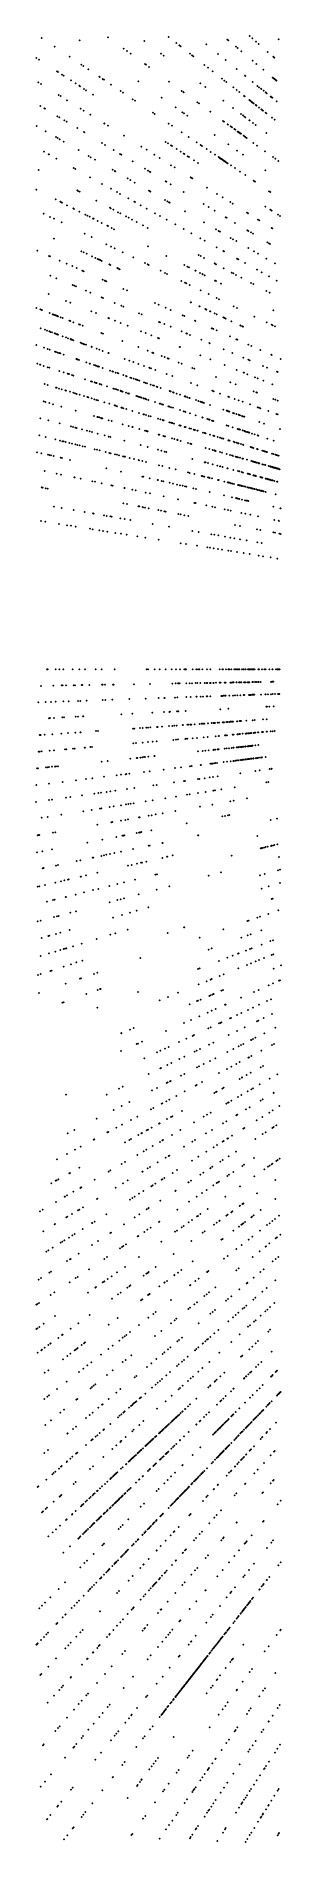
# Model space of a CAD drawing. Header units: metres. Extents: x -4327 to 4266, y -3886 to 3992.
# Drawn here: x -1038 to -769, y -1292 to 698 of the extents above; entities that cross this region are included whole.
import ezdxf

# ---------------------------------------------------------------- set-up
doc = ezdxf.new("R2010")
doc.units = ezdxf.units.M

msp = doc.modelspace()

# ---------------------------------------------------------------- linework, layer by layer
for p in [(-959.05, 696.79, 2494.11), (-892.07, 696.96, 2485.87), (-803.01, 698.05, 2456.19), (-1031.93, 696.05, 2522.34), (-1017.79, 686.51, 2474.16), (-990.11, 693.28, -841.44), (-941.75, 684.22, 2501.68), (-937.99, 681.49, 2474.05), (-934.02, 678.6, 2495.37), (-919.15, 692.63, 2476.92), (-900.44, 678.53, -783.98), (-883.76, 690.47, 2491.47), (-880.51, 687.93, 2485.92), (-879.07, 686.81, 2492.77), (-868.66, 678.67, 2492.35), (-866.41, 676.91, 2478.58), (-850.68, 688.87, 2467.61), (-837.65, 678.32, 2455.06), (-827.36, 694.24, 2478.39), (-826.5, 693.52, 2450.22), (-818.01, 686.39, 2479.86), (-816.3, 684.96, 2497.14), (-812.02, 681.36, 2484.03), (-800.1, 695.52, 2495.66), (-795.93, 691.89, 2460.24), (-793.12, 689.45, 2504.18), (-782.97, 680.63, 2483.52), (-771.12, 694.32, 2472.6), (-1037.92, 674.03, 2521.68), (-1035.06, 672.18, 2521.68), (-1034.96, 672.11, 2514.5), (-1015.23, 659.3, 2500.94), (-1014.13, 658.58, 2491.3), (-1001.25, 675.35, 2484.79), (-988.24, 666.58, 2490.41), (-986.06, 665.1, 2481.42), (-980.8, 661.56, 2496.08), (-918.3, 667.18, 2474.59), (-917.3, 666.46, 2504.27), (-913.76, 663.88, 2480.18), (-897.82, 676.55, -781.69), (-865.09, 675.89, 2467.56), (-852.77, 666.26, 2487), (-848.96, 663.28, 2479.57), (-843.77, 659.22, 2494.12), (-829.35, 671.59, 2500.82), (-817.16, 661.72, 2501.76), (-799.74, 671.06, 2468.84), (-799.62, 670.96, 2483.56), (-795.47, 667.48, 2470.65), (-787.94, 661.16, 2473.67), (-776.76, 675.23, 2486.67), (-775.88, 674.46, 2487.69), (-1035.78, 647.23, 2478.39), (-1032.81, 645.37, 2491.81), (-1009.61, 655.65, 2490.57), (-1007.97, 654.58, 2493.46), (-999.89, 649.33, 2497.81), (-999.85, 649.31, 2494.22), (-994.74, 645.99, 2484.95), (-990.55, 643.27, 2488.43), (-989.9, 642.85, 2476.34), (-985.39, 639.92, 2465.06), (-983.07, 638.41, 2487.12), (-968.37, 653.18, 2510.3), (-968.1, 652.99, 2502.45), (-964.71, 650.7, 2469.03), (-963.56, 649.93, 2494.25), (-955.64, 644.59, 2509.41), (-945, 637.41, 2481.47), (-925.59, 648.1, -785.69), (-891.93, 648.03, 2463.56), (-877.7, 637.68, 2471.09), (-857.16, 645.92, -745.43), (-851.91, 641.96, -740.87), (-833.48, 651.19, 2471.16), (-830.76, 649.06, 2474.26), (-828.78, 647.52, 2475.87), (-821.08, 641.5, 2467.8), (-817.36, 638.59, 2467.88), (-807.97, 654.28, 2488.83), (-807.53, 653.92, 2479.85), (-799.58, 647.48, 2478.16), (-794.31, 643.22, 2496.37), (-792.53, 641.78, 2479.2), (-790.32, 639.99, -113.34), (-790.18, 639.87, -112.76), (-787.57, 637.76, 2482.9), (-777.42, 652.33, -17.44), (-776.82, 651.83, -43.44), (-776.03, 651.16, 2466.57), (-775.63, 650.83, -21.82), (-775.56, 650.77, -25.68), (-774.47, 649.85, -3.58), (-774.14, 649.58, -19.02), (-773.84, 649.33, -25.63), (-773.68, 649.19, -23.97), (-773.53, 649.07, -31.13), (-773.51, 649.05, -1.93), (-773.49, 649.03, -8.54), (-1033.46, 620.96, 2487.46), (-1029.22, 618.42, 2487.63), (-1028.52, 618, 2489.41), (-1013.52, 633.32, 2462.29), (-1011.28, 631.92, 2477.45), (-1003.99, 627.36, 2494.3), (-989, 618, 2488.54), (-975.68, 633.61, 2471.92), (-942.65, 635.83, 2471.76), (-931.81, 628.51, 2478.84), (-929.34, 626.85, 2512.25), (-899.87, 630.09, -763.41), (-884.56, 619.38, -749.99), (-875.84, 636.33, 2473.18), (-875.74, 636.26, 2454.67), (-860.55, 625.23, 2462.86), (-858.86, 624, 2465.4), (-832.04, 626.99, 2505.53), (-821.3, 618.9, -53.05), (-814.48, 636.34, 2470.5), (-809.11, 632.14, -78.27), (-808.88, 631.97, -75.44), (-808.81, 631.91, -79.93), (-808.32, 631.53, -74.82), (-803.47, 627.74, -97.34), (-802.83, 627.24, -54.23), (-802.19, 626.74, -81.51), (-801.71, 626.37, -88.73), (-801.52, 626.21, -94.3), (-801.38, 626.11, -98.76), (-800.21, 625.19, -64.06), (-800.17, 625.16, -40.73), (-800.13, 625.13, -65.72), (-799.97, 625.01, -51.82), (-799.93, 624.97, -52.92), (-799.89, 624.95, -70.15), (-799.8, 624.87, -71.81), (-799.27, 624.46, -70.65), (-799.22, 624.42, -75.09), (-798.83, 624.11, -75.05), (-798.68, 624, -70.6), (-796.18, 622.05, -16.26), (-796.14, 622.02, -19.01), (-795.67, 621.64, -23.96), (-795.48, 621.5, -23.4), (-792.53, 619.19, -45.29), (-790.26, 617.42, -28.18), (-785.43, 636.03, -26.19), (-784.37, 635.17, -43.79), (-779.67, 631.37, -0.27), (-779.41, 631.16, -12.86), (-779.41, 631.15, -13.4), (-779.34, 631.1, -18.87), (-778.95, 630.78, -18.86), (-778.68, 630.56, -32.53), (-778.07, 630.07, 2472.21), (-773.37, 626.26, 2472.77), (-1037.44, 598.97, 2499.23), (-1014.9, 609.82, 2498.11), (-1012.62, 608.44, 2468.09), (-1007.17, 605.17, 2468.63), (-1004.59, 603.62, 2469.23), (-985.85, 616.02, 2501.86), (-978.55, 611.46, 2501.17), (-963.07, 601.79, 2504.57), (-962.87, 601.67, 2478.85), (-958.89, 599.18, 2486.49), (-909.58, 613.52, 2491.64), (-907.44, 612.08, 2460.25), (-891.99, 601.65, 2483.72), (-888.61, 599.38, 2485.48), (-877.16, 614.2, -743.72), (-875.14, 612.78, -742.01), (-871.78, 610.43, -739.15), (-846.2, 614.8, 2488.63), (-832.13, 604.58, 2508.3), (-831.12, 603.84, 2478.26), (-827.18, 600.98, -85.24), (-827, 600.85, -81.85), (-826.63, 600.58, 2507.3), (-823.71, 598.46, -79.29), (-822.37, 597.49, -50.22), (-812.66, 612.39, 2493.08), (-810.24, 610.56, -703.8), (-808.77, 609.45, -702.94), (-807.67, 608.62, -94.87), (-803.37, 605.38, -46.39), (-803.02, 605.12, -697.53), (-799.42, 602.4, -6.82), (-796.47, 600.18, 2478.1), (-788.98, 616.42, -6.83), (-788.55, 616.08, -11.73), (-788.34, 615.92, -25.92), (-788.17, 615.79, -24.28), (-785.37, 613.6, -26.37), (-784.85, 613.19, -31.79), (-784.7, 613.08, -37.22), (-778.41, 608.16, 2481.89), (-775.54, 605.92, 2492.48), (-1027.56, 593.26, 2485.85), (-1016.21, 586.71, 2486.25), (-1014.3, 585.61, 2474.58), (-1012.16, 584.37, 2490.39), (-1007.81, 581.86, 2476.18), (-992.96, 596.63, 2478.94), (-985.61, 592.22, 2514.02), (-985.17, 591.95, 2512.89), (-965.78, 580.3, 2506.67), (-962.15, 578.12, 2486.37), (-941.32, 588.2, 2487.59), (-895.46, 581.52, 2490.8), (-892.79, 579.79, 2498.41), (-889.6, 577.71, 2493.24), (-877.94, 592.18, 2504.3), (-870.25, 586.99, 2474.83), (-861.28, 580.94, 2486.98), (-857, 578.06, 2493.73), (-841.33, 589.1, -712.92), (-826.52, 578.74, -700.37), (-819.95, 595.73, -50.07), (-818.8, 594.9, -48.34), (-816.02, 592.87, -75.79), (-815.87, 592.76, -23.93), (-815.8, 592.71, -27.23), (-815.72, 592.66, -20.63), (-815.35, 592.39, -76.83), (-815.13, 592.23, -70.18), (-814.99, 592.13, 2487.51), (-814.56, 591.81, -99.44), (-814.02, 591.42, -93.29), (-813.76, 591.23, -35.95), (-813.72, 591.2, -37.05), (-813.58, 591.1, -52.43), (-813.51, 591.05, -99.87), (-813.46, 591.01, -55.17), (-812.7, 590.46, -58.42), (-812.6, 590.39, -64.46), (-809.56, 588.18, -12.28), (-809.25, 587.96, -30.29), (-808.66, 587.53, -29.72), (-807.76, 586.87, -24.78), (-807.56, 586.72, -10.62), (-807.18, 586.45, -6.8), (-806.33, 585.84, 2480.5), (-798.84, 580.39, 2476.94), (-794.78, 577.44, 2484.04), (-784.65, 591.27, -681.57), (-1029.43, 570.63, 2504.46), (-1024.53, 567.9, 2464.53), (-1024.1, 567.67, 2466.97), (-1015.88, 563.11, 2489.08), (-991.49, 572.44, 2481.64), (-980.47, 566.07, 2507.79), (-977.92, 564.6, 2508.57), (-973.39, 561.99, 2496.94), (-952.88, 572.55, 2469.58), (-945.72, 568.25, 2479.89), (-944.41, 567.46, 2487.41), (-932, 560, 2454.72), (-922.23, 576.27, 2499.15), (-916.57, 572.74, 2458.13), (-907.87, 567.3, 2478.7), (-901.99, 563.62, 2484.95), (-888.57, 577.04, 2479.09), (-883.24, 573.58, 2498.08), (-879.01, 570.83, 2486.1), (-875.59, 568.62, 2480.22), (-874.94, 568.2, 2485.97), (-871.12, 565.71, 2467.55), (-869.83, 564.88, 2482.83), (-864.3, 561.28, 2489.91), (-859.82, 558.37, 2473.18), (-855.38, 576.96, 2508.33), (-850.36, 573.58, 2489.74), (-845.72, 570.45, 2487.71), (-840.95, 567.23, -35.7), (-837.11, 564.64, -50.43), (-836.8, 564.43, -57.59), (-836.56, 564.27, -18.99), (-836.24, 564.05, -40.46), (-836.07, 563.94, -55.33), (-836.06, 563.93, -50.92), (-835.46, 563.52, -67.43), (-835.2, 563.35, -64.65), (-835.07, 563.26, -70.71), (-834.75, 563.05, -56.9), (-834.35, 562.78, -78.93), (-834.32, 562.76, -76.17), (-834.28, 562.73, -62.38), (-834.23, 562.7, -21.68), (-834.16, 562.65, -25.52), (-833.98, 562.52, -75.03), (-833.85, 562.44, -99.89), (-833.53, 562.22, -84.92), (-833.45, 562.17, -48.56), (-833.42, 562.15, -89.33), (-832.76, 561.71, -89.81), (-832.76, 561.71, -105.3), (-832.52, 561.54, 2479.63), (-831.87, 561.11, -98.55), (-831.63, 560.94, 2480.87), (-831.17, 560.63, -18.87), (-831.13, 560.6, -107.3), (-831.1, 560.59, -4.1), (-830.94, 560.48, -94.58), (-830.74, 560.34, -43.48), (-830.47, 560.16, -6.28), (-830.37, 560.09, -111.08), (-830.29, 560.04, -31.42), (-829.48, 559.49, -120.36), (-829.47, 559.48, -122.57), (-828.32, 558.71, -15.53), (-827.75, 558.32, -10.62), (-826.99, 557.81, -132.16), (-816.76, 571.9, -692.11), (-810.19, 567.3, -686.13), (-785.99, 571.05, 2464.41), (-777.3, 564.74, 2484.71), (-774.81, 562.94, 2484.82), (-771.22, 560.33, 2457.32), (-1035.31, 550.49, 2473.94), (-996.79, 552.53, 2459.81), (-995.13, 551.61, 2484.07), (-995, 551.54, 2516.28), (-978.71, 542.51, 2511.49), (-953.91, 550.74, 2486.72), (-951.51, 549.35, 2473.18), (-950.78, 548.93, 2474.92), (-937.46, 541.24, 2487.69), (-934.39, 539.47, 2468.5), (-918.38, 551.82, 2462.24), (-915, 549.79, 2501.51), (-913.16, 548.68, 2500.25), (-912.53, 548.3, 2487.24), (-895.56, 538.11, 2493.46), (-894.89, 537.71, 2495.41), (-894.82, 537.66, 2479.99), (-889.5, 555.82, 2465.41), (-885.38, 553.25, 2491.61), (-867.82, 542.28, 2499.37), (-866.71, 541.58, 2480.72), (-866.25, 541.29, 2522.26), (-823.67, 555.57, -139.35), (-819.27, 552.61, 2486.84), (-813.61, 548.79, 2469.65), (-807.87, 544.91, 2452.23), (-798.56, 538.64, -110.01), (-798.24, 538.42, 2498.12), (-796.92, 537.53, 2457.97), (-785.77, 550.2, -665.07), (-1037.85, 528.81, 2514.02), (-1016.79, 518.08, 2505.89), (-992.86, 527.91, 2509.04), (-992.04, 527.48, 2496.03), (-990.3, 526.55, 2495.27), (-965.45, 535.16, 2477.46), (-955.77, 529.79, 2492.74), (-949.12, 526.1, 2493.88), (-945.67, 524.19, 2466.41), (-936.78, 519.27, 2483.64), (-929.5, 536.65, 2459.24), (-913.82, 527.59, 2491.52), (-913.23, 527.25, 2501.31), (-912.39, 526.77, 2491.4), (-890.08, 534.82, 2489.62), (-875.75, 526.2, 2487.62), (-850.07, 531.18, 2486.83), (-838.82, 524.15, 2485.14), (-832.74, 520.35, 2482.88), (-781.47, 527.11, 2490.05), (-779.99, 526.11, 2505.96), (-1029.86, 502.3, 2490.84), (-1022.73, 498.82, 2487.88), (-1011.62, 515.45, 2493.15), (-1010.24, 514.74, 2489.74), (-1009.85, 514.54, 2510.52), (-1004.23, 511.68, 2500.2), (-997.21, 508.1, 2504.56), (-996.3, 507.64, 2502.28), (-990.63, 504.75, 2480.75), (-983.96, 501.35, 2467.67), (-981.91, 500.31, 2484.29), (-979.25, 498.95, 2470.3), (-971.89, 516.76, 2496.07), (-971.88, 516.76, 2488.69), (-971.71, 516.67, 2488.24), (-956.98, 508.83, 2487.1), (-956.18, 508.41, 2485.04), (-953.27, 506.86, 2477.47), (-947.88, 504, 2478.22), (-945.55, 502.76, 2475.82), (-939.35, 499.46, 2481.84), (-936.33, 497.86, 2466.44), (-930.05, 515.53, 2503.25), (-929.37, 515.16, 2478.85), (-923.18, 511.73, 2477.25), (-916.24, 507.88, 2503.94), (-907.28, 502.91, 2468.11), (-901.61, 499.77, 2486.8), (-896.13, 517.38, 2511.7), (-893.62, 515.93, 2473.93), (-891.97, 514.98, 2492.32), (-891.11, 514.48, 2474.6), (-874.33, 504.79, 2489.04), (-853.63, 512.91, 2466.81), (-848.2, 509.65, 2494.12), (-841.4, 505.56, 2485.97), (-829.37, 498.34, 2490.12), (-828.44, 497.78, 2483.3), (-824.31, 515.08, 2485.45), (-821.59, 513.39, 2473.28), (-805.93, 503.6, 2498.09), (-804.72, 502.85, 2461.96), (-785.58, 510.16, 2503.24), (-780.17, 506.65, 2498.44), (-779.15, 505.98, 2495.16), (-778.71, 505.7, 2506.29), (-771.8, 501.21, 2500.8), (-769.65, 499.81, 2498.02), (-1018.62, 496.81, 2481.45), (-1010.21, 492.71, 2478.84), (-1010.21, 492.71, 2478.84), (-984.71, 480.27, 2462.53), (-975.38, 496.98, 2489.72), (-974.84, 496.71, 2488.34), (-970.36, 494.42, 2476.9), (-966.11, 492.26, 2458.78), (-959.83, 489.06, 2464.61), (-958.94, 488.6, 2462.32), (-954.86, 486.53, 2485.02), (-952.28, 485.21, 2467.2), (-932.43, 495.78, 2486), (-927.32, 493.06, 2468.63), (-920.61, 489.5, 2473.2), (-915.16, 486.6, 2477.42), (-894.46, 495.81, 2493.96), (-884.86, 490.49, 2478.73), (-875.64, 485.37, 2483.82), (-867.12, 480.65, 2471.3), (-853.41, 492.71, 2468.04), (-840.14, 485.05, 2496.65), (-837, 483.24, 2495.37), (-835.59, 482.43, 2483.13), (-819.21, 492.23, 2459.6), (-805.62, 484.06, 2466.5), (-804.23, 483.23, 2503.19), (-801.58, 481.64, 2515.82), (-799.23, 480.23, 2516.84), (-793.64, 495.92, 2480.32), (-792.36, 495.12, 2496.91), (-778.71, 486.59, 2507.94), (-778.13, 486.23, 2476.75), (-1036.79, 461.61, 2502.97), (-1018.5, 474.93, 2514.83), (-988.2, 460.81, 2494.62), (-985.98, 459.77, 2477.95), (-982.63, 458.21, 2495.39), (-977.08, 476.56, 2502.04), (-960.8, 468.62, 2478.82), (-955.64, 466.1, 2491.62), (-951.69, 464.17, 2485.07), (-942.73, 459.8, 2465.41), (-915.08, 466.25, 2516.23), (-857.41, 475.27, 2470.88), (-852.52, 472.56, 2492.43), (-839.13, 465.14, 2509.61), (-831.9, 461.13, 2475.83), (-831.2, 460.74, 2506.37), (-823.97, 475.72, 2496.87), (-821.27, 474.16, 2488.69), (-817.72, 472.11, 2477.95), (-804.48, 464.47, 2507.46), (-798.12, 460.79, 2512.83), (-793.64, 458.21, 2481.97), (-783.56, 470.81, 2505.18), (-781.81, 469.76, 2503.8), (-780.71, 469.1, 2479.24), (-1023.86, 455.85, 2475.35), (-1022.73, 455.35, 2472.62), (-1012.09, 450.61, 2479.22), (-1004.67, 447.31, 2471.9), (-998.43, 444.53, 2460.16), (-993.58, 442.37, 2477.27), (-987.43, 439.63, 2506.37), (-985.63, 438.83, 2490.6), (-976.55, 455.37, 2498.56), (-972.93, 453.69, 2500.55), (-970.3, 452.46, 2486.29), (-969.61, 452.13, 2488.25), (-968.37, 451.56, 2466.52), (-967.54, 451.17, 2501.74), (-965.85, 450.38, 2478.61), (-957.56, 446.52, 2472.19), (-956.39, 445.97, 2484.15), (-948.54, 442.31, 2471.26), (-948.03, 442.07, 2473.67), (-946.71, 441.46, 2470.22), (-946.03, 441.14, 2487.35), (-931.15, 454.15, 2472.47), (-918.25, 447.86, 2491.41), (-915.29, 446.42, 2491.14), (-914.12, 445.85, 2511.37), (-900.93, 439.41, 2486.83), (-894.7, 455.87, 2499.06), (-875.06, 445.87, 2499.21), (-871.54, 444.07, 2485.18), (-869.78, 443.17, 2488.11), (-862.92, 439.68, 2492.45), (-862.52, 439.48, 2491.29), (-859.03, 456.76, 2503.87), (-856.94, 455.64, 2505.86), (-853.25, 453.68, 2503.19), (-841.56, 447.47, 2501.31), (-841.03, 447.18, 2495.65), (-839.99, 446.63, 2496.64), (-831.53, 442.13, 2483.7), (-831.4, 442.06, 2491.5), (-816.96, 452.85, 2496.21), (-815.8, 452.21, 2484.42), (-815.26, 451.91, 2511.87), (-808.04, 447.91, 2481.34), (-794.96, 440.65, 2503.62), (-789.88, 437.84, 2466.62), (-784.47, 452.92, 2512.18), (-784.41, 452.88, 2490.67), (-775.05, 447.47, 2469.33), (-1022.43, 434, 2485.62), (-1015.74, 431.16, 2494.87), (-997.96, 423.61, 2487.79), (-996.21, 422.86, 2468.7), (-994.41, 422.1, 2482.65), (-964.96, 429.63, 2475.3), (-962.7, 428.62, 2484.5), (-962.44, 428.51, 2487.61), (-960.85, 427.8, 2494.86), (-941.94, 419.38, 2475.88), (-896.19, 437.1, 2485.45), (-893.93, 436, 2502.87), (-893.93, 436, 2502.87), (-878.16, 428.31, 2466.54), (-874.21, 426.38, 2495.12), (-872.58, 425.59, 2494.49), (-869.14, 423.91, 2449), (-857.83, 437.09, 2493.86), (-855.24, 435.76, 2498.47), (-854.68, 435.48, 2496.83), (-852.38, 434.31, 2478), (-841.18, 428.6, 2465.43), (-840.68, 428.35, 2500.67), (-840.13, 428.07, 2470.42), (-834.54, 425.22, 2470.14), (-822.84, 437.51, 2494.61), (-820.82, 436.44, 2480.25), (-817.95, 434.91, 2496.41), (-812.15, 431.83, 2466.31), (-801.38, 426.1, 2487.33), (-798.75, 424.7, 2458.33), (-781.49, 433.19, 2495.08), (-773.08, 428.52, 2459.76), (-1038.13, 398.5, 2484.78), (-1024.44, 413.9, 2476.18), (-1005.39, 406.2, 2499.42), (-1000.36, 404.17, 2461.14), (-983.2, 417.34, 2491.72), (-978.55, 415.37, 2476.2), (-966.02, 410.05, 2485.53), (-964.6, 409.45, 2485.64), (-951.54, 403.91, 2509.16), (-944.25, 400.81, 2470.77), (-942.15, 399.92, 2515.5), (-938.15, 417.69, 2477.33), (-907.15, 403.89, 2494.9), (-903.15, 402.11, 2491.8), (-895.37, 398.64, 2498.11), (-867.83, 404.68, 2480.33), (-867.65, 404.59, 2508.26), (-858.48, 400.32, 2510.5), (-858.13, 400.15, 2493), (-856.88, 417.93, 2506.03), (-848.15, 413.67, 2496.88), (-839.34, 409.37, 2491.49), (-836.65, 408.06, 2500.08), (-820.52, 400.19, 2460.08), (-816.76, 398.36, 2490.38), (-784.68, 417.22, 2464.67), (-781.04, 415.29, 2478.63), (-1033.73, 396.81, 2488.8), (-1032.21, 396.23, -219.61), (-1031.76, 396.06, 2491.38), (-1023.2, 392.77, 2492.69), (-1019.99, 391.54, -223.84), (-1018.68, 391.04, -235.36), (-1017.77, 390.69, -258.9), (-1017.62, 390.63, 2482.76), (-1016.61, 390.24, 2469.31), (-1016.5, 390.2, -244.81), (-1016.02, 390.01, -245.95), (-1015.62, 389.86, -232.79), (-1014.53, 389.44, 2482.57), (-1014.51, 389.43, -240.6), (-1014.35, 389.37, -249.28), (-1014.27, 389.34, -253.01), (-1011.3, 388.2, 2496.9), (-1010.99, 388.08, -251.57), (-1008.82, 387.25, -256), (-1001.74, 384.53, 2473.27), (-1001.42, 384.41, -254.74), (-1000.54, 384.07, -257.61), (-997.08, 382.74, -262.27), (-991.13, 380.46, -274.25), (-989.75, 379.93, -281.9), (-986.81, 378.8, 2488.3), (-986.79, 378.79, 2480.7), (-977.3, 394.85, 2473.8), (-972.39, 392.87, 2502.91), (-958.59, 387.3, 2513.42), (-957.91, 387.02, 2496.14), (-951.32, 384.36, 2486.64), (-945.13, 381.86, 2513.14), (-937.49, 378.77, 2481.14), (-937.47, 378.76, 2500.57), (-924.88, 392.59, 2481.02), (-921.75, 391.26, 2503.95), (-902.66, 383.15, 2463.77), (-901.59, 382.7, 2492.46), (-896.83, 380.68, 2491.27), (-890.13, 396.31, 2491.5), (-876.64, 390.3, 2493.74), (-874.98, 389.56, 2460.94), (-863.08, 384.27, 2512.23), (-862.77, 384.13, 2490.71), (-851.77, 397.19, 2499.13), (-851.29, 396.96, 2497.72), (-851.03, 396.84, 2513.58), (-850.78, 396.72, 2500.34), (-846.46, 394.71, 2463.13), (-846.4, 394.68, 2487.47), (-841.57, 392.43, 2502.26), (-839.22, 391.33, 2486.96), (-831.97, 387.96, 2507.23), (-831.18, 387.59, 2483.85), (-830.35, 387.2, 2485.52), (-829.31, 386.71, 2469.95), (-822.99, 383.77, 2497.01), (-813.11, 379.16, 2500.95), (-812.69, 378.96, 2465.76), (-810.95, 378.15, 2468.86), (-797.64, 389.03, 2478.14), (-784.24, 382.5, 2496.41), (-778.85, 379.87, 2518.86), (-777.54, 379.23, 2519.1), (-776.92, 395.86, 2503.49), (-1033.34, 376.1, 2482.61), (-1028.54, 374.36, 2463.81), (-1026.21, 373.51, -201.48), (-1023.78, 372.62, -207.15), (-1023, 372.34, -202.08), (-1022.41, 372.13, -208.11), (-1020.61, 371.47, -211.43), (-1017.63, 370.39, 2470.3), (-1016.83, 370.1, -212.48), (-1015.18, 369.49, 2486.44), (-1014.36, 369.2, -221.76), (-1014.24, 369.15, -222.35), (-1009.02, 367.25, -235.29), (-1005.33, 365.91, -235.65), (-1002.95, 365.04, -216.24), (-1000.24, 364.06, -251.56), (-1000.21, 364.04, -252.78), (-999.87, 363.92, -228.29), (-999.52, 363.8, -227.61), (-999.05, 363.62, -261.08), (-998.53, 363.44, -259.1), (-997.06, 362.9, -249.54), (-989.14, 360.02, -257.88), (-988.07, 359.63, -255.17), (-986.69, 359.12, 2505.91), (-986.04, 358.89, -257.68), (-984.95, 358.49, 2505.33), (-966.2, 370.89, 2473.73), (-964.54, 370.25, 2492.35), (-943.22, 362.07, 2483.08), (-922.66, 372.78, 2500.24), (-917.59, 370.73, 2474.7), (-911.42, 368.24, 2477.62), (-904.1, 365.28, 2493.36), (-903, 364.84, 2494.36), (-889.98, 377.77, 2500.33), (-877.77, 372.59, 2502.48), (-872.64, 370.41, 2496.04), (-872.15, 370.21, 2458.23), (-868.71, 368.75, 2526.23), (-856.06, 363.38, 2481.19), (-847.51, 359.75, 2501.97), (-847.14, 359.59, 2509.31), (-844.84, 376.15, 2500.46), (-844.45, 375.97, 2499.29), (-842.97, 375.31, 2478.29), (-839.15, 373.61, 2500.36), (-824.64, 367.15, 2482.21), (-817.45, 363.95, 2485.86), (-816.58, 363.56, 2470.52), (-810.11, 377.76, 2470.52), (-775.14, 378.06, 2476.11), (-1038.11, 357.45, -85.5), (-1029.59, 354.52, -102.75), (-1025.3, 353.04, -102.92), (-1023.26, 352.34, -104.5), (-1017.33, 350.3, 2468.99), (-1016.43, 349.98, -83.72), (-1014.47, 349.31, 2499.18), (-1012.87, 348.76, -89.9), (-1012.49, 348.63, 2490.55), (-1011.63, 348.33, -84.5), (-1007.97, 347.07, -94.73), (-994.07, 342.28, -106.73), (-993.96, 342.25, -107.88), (-993.67, 342.15, -108.43), (-993.01, 341.92, 2487.37), (-992.45, 341.73, 2482.19), (-990.78, 341.15, 2474.25), (-983.34, 357.91, -263.03), (-982.77, 338.39, -123.88), (-977.11, 355.64, -263.78), (-976.87, 355.55, 2488.6), (-971.56, 353.62, 2509.62), (-968.72, 352.59, -272.31), (-968.67, 352.57, -273.5), (-964.76, 351.14, 2492.05), (-958.46, 348.85, 2495.07), (-958.34, 348.81, 2487.02), (-940.52, 342.32, 2483.12), (-935.52, 340.5, 2469.91), (-931.11, 338.9, 2505.43), (-925.44, 355.24, 2474.86), (-915.41, 351.39, 2491.23), (-910, 349.32, 2500.48), (-908.98, 348.92, 2501.71), (-899.82, 345.41, 2500.68), (-896.73, 344.22, 2484.01), (-893.39, 342.94, 2499.04), (-892.28, 342.52, 2500.03), (-880.09, 355.58, 2503.33), (-879.57, 355.37, 2473.31), (-857.17, 346.32, 2482.98), (-846.13, 341.86, 2496.7), (-831.56, 352.98, 2505.36), (-822.11, 348.97, 2476.9), (-809.83, 343.75, 2495.2), (-804.52, 341.5, 2465.95), (-804.27, 358.08, 2471.11), (-803.02, 340.86, 2517.91), (-801.07, 356.66, 2482.69), (-791.18, 352.26, 2517.44), (-778.95, 346.81, 2482.92), (-778.63, 346.67, 2522.13), (-768.9, 342.34, 2499.6), (-1036.88, 336.9, 2461.35), (-1034, 335.97, -84.67), (-1034, 335.97, -84.67), (-1033.58, 335.83, -87.02), (-1029.75, 334.59, 2484.58), (-1025.33, 333.15, -97.58), (-1023.81, 332.66, 2466.57), (-1012.44, 328.96, -79.4), (-1007.68, 327.42, -82.52), (-1003.3, 325.99, -86.79), (-1002.51, 325.73, -90.77), (-1001.99, 325.57, -91.31), (-998.67, 324.49, -93.89), (-997.17, 324, -100.09), (-984.48, 319.88, 2500.99), (-979.26, 337.19, -131.47), (-978.89, 337.06, -128.55), (-974.36, 335.5, 2478.29), (-973.13, 335.08, -132.93), (-972.26, 334.78, 2507.61), (-970.83, 334.28, -113.3), (-970.01, 334, -114.34), (-968.94, 333.63, -110.82), (-965.03, 332.29, 2512.35), (-956.92, 329.49, -129.03), (-954.24, 328.57, -131.47), (-953.66, 328.37, -134.19), (-950.5, 327.28, -136.53), (-948.53, 326.6, 2504.56), (-947.63, 326.3, 2490.39), (-942.26, 324.45, -149.77), (-939.23, 323.4, -152.61), (-938.6, 323.19, -151.96), (-934.47, 321.76, 2506.97), (-933.21, 321.33, -165.44), (-930.68, 320.46, 2484.9), (-928.36, 319.66, -141.54), (-927.24, 319.27, -172.64), (-926.16, 318.9, 2488.67), (-925.49, 336.85, 2490.32), (-919.21, 334.57, 2477.37), (-913.56, 332.51, 2485.91), (-913.27, 332.4, 2513.39), (-911.51, 331.76, 2500.44), (-906.83, 330.06, 2479.58), (-894.29, 325.5, 2481.25), (-888.24, 323.29, 2488.79), (-881.17, 338.25, 2493.33), (-877.89, 336.99, 2479.96), (-866, 332.43, 2499.69), (-863.98, 331.65, 2485.55), (-840, 322.44, 2469.97), (-830.51, 335.55, 2492.7), (-817.21, 330.18, 2512.91), (-809.62, 327.11, 2476.57), (-809.26, 326.96, 2484.12), (-805.4, 325.4, 2520.52), (-797, 322.01, 2472.33), (-794.04, 320.81, 2493.8), (-788.08, 334.52, 2488.6), (-783.99, 332.78, 2511.25), (-772.92, 328.08, 2484.71), (-772.05, 327.71, 2513.51), (-1028.95, 314.58, 2502.49), (-1025.52, 313.53, 2513.01), (-1016.19, 310.68, 2482.65), (-1015.7, 310.53, 2507.86), (-1012.81, 309.65, 2500.73), (-1010.07, 308.81, 2482.66), (-1006.19, 307.62, -73.86), (-1005.27, 307.34, 2497.27), (-1000.99, 306.03, 2479.08), (-997.34, 304.92, -83.51), (-995.34, 304.31, 2491.59), (-993.5, 303.74, 2483.19), (-990.17, 302.72, 2486.27), (-985.41, 301.27, -94.4), (-981.84, 300.18, -94.06), (-980.5, 299.77, -95.62), (-977.83, 317.72, -123.11), (-977.03, 298.71, 2487.62), (-976.57, 317.31, -125.79), (-973.54, 316.32, -127.1), (-972.23, 315.9, -132.03), (-971.59, 315.69, -131.38), (-968.18, 314.58, 2505.86), (-966.76, 314.12, -133.54), (-966.47, 314.03, 2493.64), (-966.2, 313.94, 2508.59), (-960.19, 311.98, -139.93), (-953.02, 309.66, -128.31), (-951.14, 309.04, -128.06), (-949.92, 308.65, -133.99), (-948.03, 308.03, 2484.76), (-945.19, 307.11, 2485.15), (-945.04, 307.06, 2500.55), (-944.26, 306.81, -133.19), (-943.91, 306.7, -135.9), (-942.71, 306.3, -139.58), (-939.18, 305.16, 2489.01), (-937.01, 304.45, 2487.22), (-935.77, 304.05, -142.94), (-927.97, 301.52, 2490.97), (-926.29, 300.97, -165.99), (-924.73, 300.46, -165.17), (-924.51, 318.33, -168.84), (-924.38, 300.35, 2473.38), (-922.87, 299.86, 2505.4), (-922.64, 299.79, -138.77), (-922.19, 299.64, -140.32), (-920.11, 298.96, 2477.82), (-919.79, 298.86, 2492.98), (-919.52, 316.62, -153.21), (-917.48, 315.91, -157.22), (-916.15, 315.46, -158.07), (-912.11, 314.07, 2494.73), (-909.29, 313.09, -170.92), (-908.45, 312.8, 2480.69), (-905.37, 311.74, -175.58), (-904.69, 311.51, -171.13), (-900.92, 310.21, -179.02), (-890.91, 306.77, -191.44), (-890.45, 306.61, -191.34), (-890.34, 306.57, 2471.17), (-890.15, 306.5, -192.88), (-889.87, 306.41, 2502.64), (-887.43, 305.57, -173.69), (-887.08, 305.44, 2507.22), (-886.56, 305.27, -177.22), (-883.22, 304.12, -177.08), (-879.79, 302.94, -180.08), (-874.66, 301.17, 2501.17), (-873.87, 300.9, 2507.33), (-873.32, 300.71, -191.33), (-871.44, 300.06, 2504.55), (-869.28, 299.32, -194.63), (-869.18, 299.28, -195.13), (-867.61, 315.78, 2534.57), (-860.45, 313.18, 2513.66), (-843.97, 307.18, 2512.28), (-842.53, 306.65, 2512.3), (-835.66, 304.15, 2491.82), (-826.57, 300.85, 2503.47), (-825.52, 300.46, 2504.65), (-824.1, 316.34, 2464.96), (-818.5, 314.19, 2477.97), (-798.68, 306.59, 2469.25), (-795.5, 305.36, 2503.46), (-794.94, 305.15, 2524.25), (-794.94, 305.15, 2524.25), (-787.96, 318.36, 2510.3), (-778.01, 314.34, 2487.53), (-1030.05, 295.36, 2499.76), (-1027.94, 294.76, 2468.58), (-1023.68, 293.54, 2469.41), (-1019.7, 292.39, 2485.87), (-1010.57, 289.78, 2489.91), (-994.55, 285.18, 2515.27), (-974.44, 279.42, 2507.06), (-974.02, 297.79, 2503.22), (-971.98, 297.16, -102.06), (-970.15, 296.6, -103.55), (-963.14, 294.46, -82.3), (-957.69, 292.8, -87.34), (-957.66, 292.79, 2500.15), (-951.73, 290.97, -97.75), (-950.5, 290.6, -95.43), (-949.04, 290.15, -100.75), (-944.42, 288.74, 2501.09), (-943.45, 288.44, -106.14), (-941.97, 287.99, -106.52), (-938.67, 286.98, 2501.84), (-932.18, 285, -118.88), (-924.67, 282.7, -123.28), (-920.08, 281.3, -101.92), (-919.85, 281.23, 2479.46), (-919.31, 281.06, -102.36), (-918.24, 298.35, -169.43), (-917.54, 298.13, 2478.88), (-917.27, 280.44, -134), (-916.63, 297.83, -140.55), (-914.57, 297.16, -149.89), (-914.03, 279.45, -111.28), (-912.08, 278.85, -113.67), (-907.2, 294.77, 2495.13), (-901.92, 293.05, 2484.67), (-901.29, 292.85, -166.83), (-899.37, 292.22, -169.67), (-898.37, 291.9, -172.67), (-892.45, 289.97, -174.71), (-891.61, 289.7, -176.67), (-889.61, 289.05, -178.38), (-887.55, 288.38, -184.31), (-879.74, 285.84, -172.75), (-879.62, 285.81, -170.64), (-875.64, 284.51, -174.02), (-874.06, 284, -177.34), (-873.64, 283.86, -175.7), (-868.61, 282.23, -179.34), (-862.43, 280.22, -186.3), (-862.1, 296.85, -207.1), (-859.31, 295.88, -213.22), (-857.17, 295.15, -207.47), (-856.17, 294.8, 2506.98), (-855.31, 294.51, -214.83), (-854.69, 294.29, -198.59), (-853.27, 293.81, 2485.76), (-846.61, 291.51, 2474.75), (-832.02, 286.49, 2469.93), (-828.12, 285.15, -230.84), (-827.98, 285.09, 2496.63), (-826.99, 284.76, 2520.03), (-826.1, 284.45, -219.1), (-825.59, 284.27, -232.18), (-825.39, 284.21, -228.05), (-821.2, 282.76, -241.63), (-820.37, 282.48, -219.6), (-819.31, 298.2, 2494.52), (-817.69, 281.55, -244.66), (-815.18, 280.69, -255.64), (-814.97, 296.62, 2481.3), (-814.84, 280.57, -230.16), (-814.26, 280.37, -231.51), (-813.42, 280.08, -234.79), (-811.55, 279.44, -254.5), (-810.64, 295.05, 2525.48), (-810.62, 279.12, -243.56), (-810.54, 279.09, 2505.14), (-809.32, 278.67, -249.23), (-809.26, 278.65, 2487.89), (-802.39, 292.05, 2486.47), (-794.08, 289.02, 2473.9), (-792.75, 288.54, 2514.5), (-792.48, 288.44, 2504.58), (-791.26, 288, 2523.47), (-782.51, 284.81, 2477.55), (-776.92, 298.23, 2503.03), (-774.49, 297.3, 2508.9), (-773.63, 281.58, 2494.4), (-772.22, 296.43, 2510.76), (-772.19, 296.42, 2492.34), (-772.14, 281.04, 2503.34), (-1033.55, 276.94, 2473.75), (-1024.7, 274.57, 2478.51), (-1012.34, 271.25, 2508.9), (-999.93, 267.93, 2516.66), (-997.41, 267.26, 2514.21), (-994.87, 266.57, 2492.32), (-993.52, 266.21, 2508.3), (-987.59, 264.62, 2516.75), (-982.12, 263.16, 2510.68), (-979.17, 262.37, 2507.06), (-976.81, 261.73, 2485.39), (-970.63, 278.32, -63.69), (-970.39, 260.02, 2492.4), (-969.84, 278.1, -68.62), (-968.66, 277.76, -75.16), (-966.56, 277.16, 2490.69), (-965.83, 276.95, -74.39), (-965.27, 276.79, -75.45), (-958.2, 274.76, -76.54), (-954.8, 273.78, 2495.6), (-942.79, 270.34, 2472.05), (-936.37, 268.5, 2498.85), (-932.18, 267.3, 2499.74), (-932.1, 267.27, -83.5), (-931.97, 267.24, 2475.14), (-924.61, 265.13, 2491.53), (-918.2, 263.29, -88.03), (-916.77, 262.88, 2494.66), (-916.38, 262.77, 2481.43), (-915.63, 262.55, 2495.65), (-915.42, 262.49, 2511.51), (-903.76, 276.31, 2517.19), (-903.14, 258.97, 2514.99), (-902.53, 258.8, 2480.23), (-901.33, 275.56, -124.87), (-898.89, 274.82, 2503.62), (-898.23, 274.62, 2514.28), (-897.72, 274.46, -128.54), (-891.46, 272.55, 2507.85), (-889.46, 271.93, 2519.02), (-888.36, 271.6, -137.02), (-888.1, 271.52, 2506.76), (-886.37, 270.99, -135.68), (-886.29, 270.96, -141.35), (-880.34, 269.15, -145.55), (-879.4, 268.86, 2498.92), (-879.01, 268.74, -146.35), (-874.6, 267.39, 2510.61), (-873.62, 267.09, 2482.5), (-869.35, 265.79, -129.53), (-867.58, 265.25, -158.69), (-864.72, 264.37, 2490.69), (-863.54, 264.01, -139.74), (-863.29, 263.93, 2473.94), (-860.58, 263.11, 2491.46), (-860.56, 263.1, -140.26), (-860.37, 263.04, -144.76), (-855.26, 277.89, -206.84), (-854.69, 277.7, -207.22), (-854.18, 261.15, -151.73), (-852.37, 260.6, 2493.22), (-852.21, 260.55, -148.88), (-851.48, 260.32, 2465.13), (-849.43, 276, -211.08), (-848.26, 275.62, -209.76), (-847.74, 275.45, -215.29), (-847.03, 275.22, -191.59), (-846.48, 258.8, 2484.53), (-844.45, 274.38, 2509.55), (-843.34, 274.02, -213.14), (-842.91, 273.88, -216.1), (-828.38, 269.16, 2505.15), (-826.37, 268.5, 2521.22), (-821.52, 266.93, 2497.59), (-816.11, 265.17, 2498.76), (-814.93, 264.79, -242.42), (-814.39, 264.61, -240.75), (-814.12, 264.52, -217.65), (-813.66, 264.38, -219.52), (-810.67, 263.4, -217.72), (-808.87, 278.52, 2513.4), (-808.86, 262.81, 2512.19), (-808.59, 262.73, -227.07), (-808.25, 262.62, -242.44), (-808.03, 262.54, 2478.42), (-807.64, 262.42, -251.8), (-807.19, 262.27, -251.66), (-805.84, 261.83, -242.21), (-805.57, 261.75, 2493.04), (-804.34, 261.35, -246.76), (-803.13, 260.95, -244.89), (-800.22, 260.01, 2507.87), (-797.43, 259.1, 2494.61), (-792.25, 272.79, 2497.44), (-787.29, 271.08, 2486.28), (-769.68, 265.02, 2484.55), (-1037.35, 239.49, 2517.65), (-1034.56, 257.95, 2532.99), (-1027.52, 256.19, 2492.9), (-1017.15, 253.6, 2517.19), (-1011.97, 252.31, 2523.74), (-1009.15, 251.61, 2520.61), (-1007.85, 251.28, 2486.52), (-1005.68, 250.74, 2488.81), (-1001.63, 249.74, 2490.27), (-998.71, 249.01, 2513.95), (-995.11, 248.11, 2481.69), (-992.64, 247.49, 2498.68), (-990.27, 246.9, 2500.49), (-986.98, 246.08, 2507.81), (-984.28, 245.41, 2489.24), (-973.64, 242.76, 2493.41), (-971.24, 242.16, 2491.17), (-968.07, 241.37, 2483.05), (-962.8, 257.98, 2488.55), (-961.5, 239.73, 2485.76), (-958.21, 256.75, 2496.37), (-956.57, 256.31, 2488.16), (-956.34, 256.25, 2471.84), (-941.13, 252.18, 2479.43), (-923.16, 247.36, 2487.73), (-915.47, 245.3, 2491.31), (-903.9, 242.2, -71.34), (-900.4, 241.26, 2466.48), (-897.87, 257.46, 2479.66), (-896.55, 240.23, -69.23), (-896.47, 257.06, 2504.76), (-896.33, 257.02, -69.04), (-894.84, 239.77, 2488.13), (-888.45, 254.76, -74.52), (-885.96, 254.05, 2508.81), (-882.78, 253.13, -76.06), (-882.58, 253.08, -78.56), (-882.38, 253.02, -78.04), (-878.82, 252, -80.24), (-870.92, 249.73, -85), (-868.47, 249.03, 2501.34), (-867.07, 248.63, -90.08), (-851.53, 244.17, -104.6), (-847.28, 242.95, -109.93), (-843.59, 241.9, -112.37), (-843.12, 257.77, 2466.14), (-841.94, 257.41, -160.94), (-841.86, 241.4, -110.69), (-841.44, 241.28, -114.03), (-841.28, 241.23, 2495.22), (-840.31, 240.96, -115.33), (-838.16, 256.25, -167.14), (-835.79, 255.53, -174.59), (-835.53, 239.59, -118.54), (-833.62, 254.86, 2485.31), (-833.62, 254.86, 2516.02), (-833.5, 239, -94.72), (-833.41, 254.8, -175.57), (-831.91, 254.34, -175.75), (-826.48, 252.68, -183.45), (-826.2, 252.6, -182.41), (-824.88, 252.19, -162.55), (-820.71, 250.91, -168.03), (-819.4, 250.52, 2503.96), (-817.25, 249.86, 2510.8), (-815.82, 249.42, -178.17), (-814.93, 249.15, -178.95), (-812.53, 248.42, -175.04), (-810.23, 247.71, -185.17), (-809.8, 247.58, -186.04), (-801.82, 245.14, -195.74), (-800.85, 244.84, -182.06), (-800.68, 244.79, 2495.54), (-799.68, 244.49, -181.8), (-798.79, 244.22, -180.17), (-794.93, 243.03, -186.9), (-794.58, 242.93, -201.64), (-794.14, 242.79, -190.53), (-794.1, 258.02, 2484.18), (-793.49, 257.82, 2477.8), (-789.13, 241.26, -196.45), (-787.59, 240.79, -204.15), (-786.95, 240.59, 2530.3), (-785.97, 240.29, -210.88), (-784.57, 239.87, -262.86), (-784.26, 239.77, -212.81), (-784.07, 239.71, -261.22), (-783.7, 239.6, -216), (-783.33, 254.52, 2500.07), (-776.39, 252.26, 2482.47), (-1032.6, 238.39, 2498.54), (-1025.11, 236.67, 2491.75), (-1023.76, 236.35, 2477.14), (-1021.73, 235.88, 2514.08), (-1018.68, 235.18, 2479.88), (-1011.12, 233.44, 2491.81), (-1009.63, 233.09, 2484.32), (-1000.79, 231.05, 2497), (-960.97, 221.86, 2489.78), (-957.63, 238.76, 2511.54), (-956.11, 238.39, 2464.02), (-951.13, 237.14, 2486.51), (-949.2, 236.66, 2489.44), (-946.78, 236.06, 2523.41), (-942.52, 235, 2487.84), (-940.84, 234.58, 2503.53), (-940.14, 234.4, 2501.67), (-935.28, 233.19, 2504.94), (-930.23, 231.93, 2487.39), (-925.38, 230.72, 2494.66), (-924.87, 230.6, 2505.57), (-924.74, 230.56, 2476.71), (-921.06, 229.65, 2507.59), (-917.2, 228.68, 2497.07), (-902.71, 225.07, 2515.47), (-899.24, 224.2, 2501.6), (-891.36, 222.24, 2500.6), (-884.56, 220.54, 2494.11), (-866.21, 232.1, 2512.77), (-852.51, 228.43, 2520.7), (-852.33, 228.38, -85.21), (-852.2, 228.35, 2511.01), (-851.95, 228.28, -86.63), (-851.38, 228.13, -87.54), (-848.68, 227.4, 2509.38), (-843.85, 226.11, 2477.75), (-843.83, 226.1, -61.33), (-838.53, 224.68, 2505.63), (-835.72, 223.93, -66.43), (-835.21, 223.79, 2513.42), (-832.58, 223.09, 2496.65), (-828.11, 237.46, 2499.72), (-827.66, 221.77, -70.49), (-827.26, 221.66, 2476.33), (-827.15, 221.63, -73.74), (-824.63, 236.46, -108.9), (-822.5, 235.85, 2487.18), (-821.12, 235.45, -109.85), (-820.88, 219.95, 2496.83), (-818.27, 234.64, -115.14), (-817.2, 234.33, -114.05), (-816.9, 234.24, -114.48), (-815.82, 233.93, -119.04), (-813.53, 233.28, 2499.88), (-810.85, 232.51, 2518.75), (-810.83, 232.5, -123.48), (-810.22, 232.33, 2489.7), (-806.04, 231.13, -129.76), (-801.05, 229.7, -118.74), (-799.68, 229.31, -140.85), (-799.25, 229.18, -121.25), (-799.18, 229.16, -240.61), (-799.09, 229.13, -144.48), (-798.36, 228.93, -120.65), (-797.93, 228.8, -121.98), (-797.24, 228.61, 2490.01), (-796.3, 228.34, -128.2), (-795.14, 228, -132.63), (-794.78, 227.9, 2528.24), (-793.33, 227.48, 2491.36), (-792.85, 227.35, 2494.42), (-792.15, 227.15, 2505.98), (-788.82, 226.19, -141.7), (-787.13, 225.71, -150.15), (-787.13, 225.7, -151.53), (-785.63, 225.27, -153.09), (-785.55, 225.25, -150.77), (-782.07, 224.26, -155.15), (-780.45, 223.79, -159.89), (-780.43, 223.79, -212.57), (-780.43, 223.78, -149.33), (-780.26, 223.74, 2486.62), (-780.03, 223.67, -152.92), (-779.53, 223.53, -174.45), (-779.47, 223.51, -156.01), (-778.36, 223.19, -156.71), (-778.29, 237.95, -218.79), (-777.74, 223.01, -162.54), (-777.66, 222.99, -242.28), (-777.63, 222.98, -159.31), (-777.45, 222.93, -225.96), (-777.08, 222.83, -228.23), (-776.89, 237.52, -226.97), (-776.89, 222.77, -201.74), (-776.35, 222.61, -231.82), (-776.12, 222.55, 2487.23), (-775.98, 222.51, -202.44), (-775.85, 222.47, -167.19), (-775.81, 222.46, -164.89), (-775.73, 222.44, -248.89), (-775.42, 222.35, -238.71), (-775.31, 222.32, -210.23), (-775.14, 222.27, -186.86), (-775.14, 222.27, -186.86), (-774.89, 222.2, -236.16), (-774.79, 222.17, -235.65), (-774.52, 236.8, -254.64), (-774.48, 222.08, -194.13), (-774.39, 236.75, -234.35), (-774.39, 222.05, -159.56), (-774.18, 221.99, 2518.35), (-773.81, 221.89, -194.89), (-773.74, 236.56, -238.46), (-773.68, 221.85, -187.9), (-773.53, 221.81, -181.86), (-773.35, 221.75, -191.52), (-773.24, 221.72, -195.21), (-773.23, 221.72, -185.48), (-773.01, 221.66, -188.66), (-772.59, 221.54, -217.94), (-772.58, 221.53, 2489.74), (-772.49, 221.51, -201.53), (-772.48, 236.17, -250.58), (-771.65, 221.27, -192.49), (-771.38, 221.19, -198.91), (-771.29, 221.16, -228.42), (-771.17, 235.77, -251.6), (-770.68, 220.99, -198.73), (-770.55, 220.95, -209.41), (-770.5, 220.94, -225.82), (-769.78, 220.73, -228.45), (-1032.13, 200.63, 2475.18), (-1030.83, 200.37, 2498.54), (-1028.7, 218.66, 2502.22), (-1027.58, 199.74, 2502.1), (-1025.5, 199.34, 2478.04), (-1015.69, 215.89, 2520.48), (-1010.86, 214.87, 2493.04), (-996.17, 211.74, 2510.82), (-995.65, 211.63, 2513.46), (-989.05, 210.23, 2477.34), (-976.14, 207.48, 2499.39), (-973.17, 206.85, 2495.75), (-965.93, 205.32, 2461.55), (-955.29, 203.05, 2489.27), (-953.96, 202.77, 2489.8), (-944.71, 218.1, 2483.18), (-941.19, 200.06, 2496.48), (-940.67, 199.95, 2511.42), (-921, 212.63, 2517.66), (-920.15, 212.43, 2498.75), (-913.03, 210.79, 2504.17), (-904.47, 208.81, 2509.84), (-903.83, 208.66, 2516.48), (-899.7, 207.71, 2504.99), (-898.2, 207.37, 2505.02), (-897.99, 207.32, 2483.51), (-891.12, 205.73, 2510.61), (-887.54, 204.9, 2509.02), (-882.96, 203.85, 2508.86), (-879.64, 203.08, 2503.71), (-876.83, 202.43, 2499.97), (-874.3, 201.85, 2467.41), (-872.74, 201.49, 2505.46), (-870.86, 217.13, 2514.89), (-870.78, 217.11, 2493.15), (-868.97, 216.66, 2479.47), (-865.02, 199.71, 2487.58), (-863.91, 215.4, 2499.13), (-862.23, 199.06, 2483.83), (-855.73, 213.36, 2501.33), (-854.88, 213.15, 2472.99), (-854.41, 213.03, 2488.81), (-852.82, 212.63, 2519.07), (-848.87, 211.65, 2494.27), (-847.81, 211.38, -78.13), (-847.8, 211.38, -72.36), (-846.94, 211.17, 2506.09), (-844.37, 210.52, -69.68), (-837.98, 208.93, 2523.82), (-837.27, 208.76, 2494.99), (-830.81, 207.14, 2471.37), (-827.14, 206.23, -85.6), (-826.91, 206.17, -74.79), (-826.75, 206.13, 2525.91), (-826.71, 206.12, -77.12), (-826.64, 206.1, -69.15), (-825.9, 205.92, -88.29), (-825.84, 205.91, 2514.09), (-825.3, 205.77, 2503.45), (-825.27, 205.76, -87.28), (-823.87, 205.41, 2485.73), (-823.5, 205.32, -62.37), (-821.87, 204.92, 2493.04), (-820.07, 204.47, 2510.03), (-815.79, 203.4, -134.81), (-815.75, 218.58, -89.46), (-815, 203.2, -87.59), (-814.35, 218.21, -88.84), (-814.18, 203, -90.74), (-813.8, 202.9, -134.95), (-813.5, 202.83, -94.83), (-812.41, 202.56, -76.25), (-812.32, 202.53, -103.03), (-812.01, 202.46, -109.48), (-811.76, 202.4, -136.95), (-811.71, 217.5, -88.56), (-811.53, 202.34, 2515.61), (-811.52, 202.33, -107.56), (-811.21, 202.26, -76.13), (-811.02, 202.21, -105.64), (-810.17, 217.08, -96.26), (-809.26, 201.77, -81.46), (-809.1, 201.73, 2517.23), (-807.69, 201.38, 2481.08), (-805.55, 200.85, -91.61), (-805.15, 215.74, -190.29), (-804.85, 215.66, -100.23), (-804.15, 200.5, -90.99), (-804.1, 200.49, -91.45), (-803.56, 215.31, -182.76), (-803.48, 215.29, -105.59), (-803.25, 200.27, -99.13), (-802.41, 215.01, -106.37), (-801.67, 199.88, 2480.52), (-801.6, 199.86, -119.56), (-801.28, 199.78, 2483.82), (-800.34, 199.55, -119.83), (-799.26, 199.28, -107.76), (-798.99, 214.09, -177.47), (-798.94, 214.08, -94.47), (-798.8, 214.04, -91.25), (-798.79, 214.04, 2491.86), (-798.36, 213.92, -95.31), (-797.52, 213.7, -98.41), (-797.04, 213.57, 2518.52), (-796.83, 213.51, -104.26), (-796.31, 213.37, -171.24), (-795.87, 213.25, -169.74), (-795.87, 213.25, -169.74), (-791.13, 211.98, -110.78), (-790.44, 211.8, -156.98), (-790.22, 211.74, -145.86), (-789.44, 211.53, -151.71), (-789.16, 211.45, -110.96), (-785.43, 210.46, -125.38), (-784.42, 210.18, -128.85), (-783.44, 209.92, -139.6), (-782.32, 209.62, 2490.36), (-782.23, 209.6, -115.39), (-782.16, 209.58, -124.41), (-780.8, 209.21, -133.23), (-780.49, 209.13, -138.16), (-780.46, 209.12, -164.16), (-780.42, 209.11, -138.6), (-780.38, 209.1, -168.28), (-779.76, 208.94, -167.68), (-778.67, 208.65, -161.95), (-778.36, 208.56, -149.12), (-778.28, 208.54, -148.2), (-777.6, 208.36, -131.78), (-775.94, 207.91, -131.5), (-775.93, 207.91, -140.51), (-772.64, 207.03, 2501.21), (-772.36, 206.95, -127.76), (-1018.34, 179.56, 2486.83), (-942.17, 183.14, 2506.52), (-938.15, 182.36, 2508.08), (-932.13, 198.13, 2472.46), (-928.35, 197.33, 2494.82), (-925.49, 179.9, 2498.8), (-924.5, 179.71, 2500.25), (-917.43, 195.01, 2519.06), (-912.8, 194.02, 2485.59), (-897.84, 190.84, 2507), (-881.96, 187.47, 2504.91), (-863.72, 183.59, 2513.14), (-862.44, 183.32, 2496.37), (-850.62, 180.8, 2518.86), (-846.84, 195.51, 2482.24), (-844.09, 179.42, 2503.97), (-831.21, 191.9, 2484.1), (-822.49, 189.89, -63.42), (-818.01, 188.85, -73.68), (-817.07, 188.64, -73.13), (-815.62, 188.3, -103.94), (-814.34, 188.01, -95.92), (-814.24, 187.98, -71.96), (-814.2, 187.97, -72.42), (-811.24, 187.29, 2477.07), (-808.16, 186.58, -91.98), (-806.61, 186.22, -90.43), (-806.45, 186.18, -87.22), (-805.29, 185.92, -95.76), (-804.89, 185.82, -105.32), (-804.84, 185.81, -105.77), (-804.46, 185.73, -104.8), (-804.28, 185.68, -104.32), (-797.66, 198.88, -110.74), (-797.45, 198.83, -144.69), (-795.67, 198.38, 2516.78), (-794.11, 197.99, -111.61), (-792.82, 197.67, -125.99), (-792.11, 197.49, -132.27), (-790.74, 197.15, -128.39), (-790.47, 197.09, -130.17), (-790.26, 197.03, 2499.66), (-790.11, 197, -94.35), (-790.1, 196.99, -96.6), (-789.61, 196.87, -114.14), (-788.72, 196.65, -93.74), (-787.87, 196.44, -114.34), (-787.49, 196.34, -102.12), (-785.23, 195.78, -113.96), (-777.04, 179.39, 2526.89), (-774.36, 193.07, 2509.66), (-1032.7, 163.56, 2491.5), (-1027.91, 162.8, 2530.07), (-1012.96, 160.44, 2520.59), (-1010.11, 178.11, 2512.99), (-996.7, 175.75, 2499.09), (-984.67, 173.62, 2500.23), (-975.51, 172.01, 2484.84), (-974.83, 171.89, 2506.9), (-963.5, 169.89, 2493.69), (-960.29, 169.32, 2501.41), (-956.44, 168.65, 2491.4), (-954.98, 168.39, 2475.6), (-945.39, 166.7, 2486.63), (-940.49, 165.83, 2489.89), (-934.49, 164.78, 2474.01), (-920.67, 178.96, 2514.8), (-920.31, 178.89, 2501.32), (-918.29, 178.5, 2499.96), (-914.3, 177.72, 2505.74), (-909.87, 160.43, 2514.91), (-903.43, 175.61, 2484.25), (-900.69, 175.08, 2506.06), (-897.11, 174.38, 2487.69), (-895.32, 174.03, 2499.54), (-881.37, 171.32, 2490.07), (-878.99, 170.86, 2466.49), (-874.94, 170.07, 2493.22), (-870.65, 169.24, 2468.23), (-841.16, 178.8, 2469.03), (-830.49, 176.53, 2498.95), (-826.64, 175.71, 2496.33), (-823.69, 175.08, 2528.2), (-812.07, 172.61, 2510.8), (-807.54, 171.65, 2478.62), (-802.02, 170.48, 2502.6), (-793.63, 168.69, 2504.08), (-775.74, 164.89, 2470.58), (-771.11, 163.9, 2512.21), (-770.64, 163.8, 2482.22), (-769.2, 177.58, 2482.5), (-768.9, 177.51, 2505.15), (-1004.12, 159.04, 2506.42), (-999.71, 158.34, 2499.32), (-994.71, 157.55, 2518.34), (-978.86, 155.04, 2490.02), (-975.93, 154.57, 2482.59), (-968.39, 153.38, 2515.15), (-964.53, 152.77, 2493.06), (-964.5, 152.76, 2517.22), (-959.77, 152.01, 2484.75), (-950.83, 150.6, 2493.63), (-944.73, 149.63, 2497.88), (-938.58, 148.66, 2493.83), (-926.68, 146.77, 2470.33), (-917.93, 145.39, 2508.63), (-903.3, 143.07, 2506.35), (-891.9, 157.27, 2511.71), (-866.02, 152.7, 2489.77), (-859.11, 151.48, 2517.91), (-845.05, 149.01, 2494.28), (-841.92, 148.45, 2507.25), (-837.48, 147.67, 2498.49), (-837.47, 147.67, 2516.45), (-829.98, 146.35, 2498.43), (-824.23, 145.33, 2476.66), (-819.81, 144.55, 2499.26), (-819.08, 159.21, 2528.11), (-813.71, 143.48, 2503.42), (-813.66, 158.16, 2529.92), (-806.38, 142.19, 2480.87), (-794.79, 154.49, 2498.85), (-794.41, 140.08, 2489.58), (-791.08, 153.77, 2501.12), (-777.01, 151.04, 2489.17), (-774.97, 150.64, 2511.07), (-770.26, 149.72, 2472.21), (-768.83, 149.45, 2515.12), (-878.86, 139.2, 2484.73), (-873, 138.27, 2511.24), (-860.9, 136.35, 2515.78), (-849.59, 134.56, 2495.93), (-846.74, 134.11, 2496.4), (-842.72, 133.47, 2511.26), (-837.94, 132.72, 2515.01), (-833.43, 132, 2524.19), (-826.26, 130.87, 2479.95), (-823.37, 130.41, 2502.82), (-816.86, 129.38, 2505.79), (-809.46, 128.21, 2501.41), (-802.82, 127.15, 2485.47), (-792.88, 125.58, 2482.17), (-789.78, 139.26, 2475.07), (-788.29, 124.85, 2486.29), (-779.91, 123.53, 2473.78), (-772.31, 122.32, 2501.38), (-1026.14, 0, 2483.07), (-1025.59, 0, 2504.93), (-1016.75, 0, 2471.8), (-1012.62, 0, 2484.84), (-1008.23, 0, 2489.59), (-998.04, 0, 2479.96), (-990.55, 0, 2496.68), (-984.18, 0, 2461.01), (-972.73, 0, 2467.43), (-965.94, 0, 2493.97), (-951.61, 0, 2472.98), (-916.36, 0, 2485.99), (-915.06, 0, 2499.25), (-907.63, 0, 2491.58), (-901.99, 0, 2463.57), (-895.31, 0, 2478.76), (-889, 0, 2.67), (-884.25, 0, 2469.19), (-879.6, 0, 2494.72), (-875.01, 0, 2460.28), (-873.9, 0, 2487.19), (-872.98, 0, -6.43), (-865.74, 0, -4.96), (-861.72, 0, -6.82), (-859.97, 0, -108.21), (-858.43, 0, -11), (-855.18, 0, 2490.25), (-849.83, 0, -96.12), (-846.44, 0, 2482.41), (-835.89, 0, -24.4), (-833.23, 0, -5.23), (-832.7, 0, -9.31), (-832.49, 0, -4.77), (-828.91, 0, -12.43), (-826.4, 0, -102.61), (-826.16, 0, -110.37), (-825.36, 0, -102.94), (-823.26, 0, -99.49), (-819.82, 0, -87.75), (-818.63, 0, -65.55), (-817.31, 0, -33.67), (-816.67, 0, -36.77), (-815.15, 0, -23.79), (-814.45, 0, -70.58), (-814.38, 0, -76.85), (-811.29, 0, -69.42), (-810.06, 0, -39.13), (-809.3, 0, -33.79), (-807.37, 0, 2482.51), (-804.79, 0, -71.96), (-804.47, 0, -35.34), (-804.05, 0, -33.57), (-803.58, 0, -55.53), (-803, 0, 0.22), (-802.43, 0, -57.65), (-802.22, 0, 21.23), (-802.08, 0, 26.04), (-800.84, 0, 2476.22), (-800.65, 0, 2498.87), (-800.3, 0, -39.1), (-799.5, 0, -34.69), (-799.05, 0, -52.15), (-798.51, 0, -63.06), (-797.36, 0, 25.01), (-793.36, 0, -64.83), (-792.58, 0, 2464.44), (-789.3, 0, -65.37), (-786.91, 0, 11.8), (-785.37, 0, 2479.07), (-781.16, 0, 2479.88), (-777.86, 0, 31.62), (-777.61, 0, 60.99), (-773.96, 0, 2471.13), (-772.48, 0, 59.31), (-772.42, 0, 22.55), (-771.7, 0, 29.27), (-771.06, 0, 2500.05), (-770.81, 0, 38.08), (-770.38, 0, 30.9), (-770.22, 0, 65.48), (-770.19, 0, 52.8), (-769.99, 0, 34.25), (-1032.75, -18.03, 2465.09), (-1019.31, -17.79, 2486.09), (-1010.09, -17.63, 2490.66), (-1009.02, -17.61, 2491.91), (-1005.43, -17.55, 2475.29), (-996.81, -17.4, 2481.2), (-995.46, -17.38, 2481.74), (-988.1, -17.25, 2479.03), (-987.86, -17.24, 2458.93), (-987.22, -17.23, 2496.59), (-979.58, -17.1, 2465.47), (-965.52, -16.85, 2493.28), (-965.06, -16.85, 2496.13), (-962.43, -16.8, 2469.27), (-953.35, -16.64, 2477.88), (-952.58, -16.63, 2492.09), (-930.2, -16.24, 2482.12), (-912.77, -15.93, 2460.08), (-888.11, -15.5, 0.73), (-884.37, -15.44, 2469.9), (-882.06, -15.4, 2484.79), (-881.04, -15.38, 2486.21), (-880.1, -15.36, -5.52), (-872.7, -15.23, 2458.4), (-869.1, -15.17, 2504.44), (-868.87, -15.17, 2473.27), (-866.34, -15.12, 2474.69), (-862.37, -15.05, -2.12), (-860.77, -15.02, -108.8), (-857.36, -14.97, 2488.13), (-852.69, -14.88, 2510.08), (-850.66, -14.85, 2490.7), (-849.72, -14.83, -91.43), (-846.55, -14.78, -11.31), (-846.5, -14.78, -14.55), (-845.98, -14.77, -15.46), (-843.04, -14.72, 2508.59), (-842.66, -14.71, -89.28), (-840.1, -14.66, 2486.37), (-836.1, -14.59, -5.7), (-835.89, -14.59, -28.51), (-834.77, -14.57, -114.78), (-830.62, -14.5, -3.4), (-830.1, -14.49, -106.31), (-829.41, -14.48, -105.76), (-824.32, -14.39, -9.67), (-822.82, -14.36, -95.81), (-821.66, -14.34, -18.6), (-821.36, -14.34, -83.85), (-821.01, -14.33, -13.66), (-820.71, -14.33, -26.2), (-817.61, -14.27, -73.12), (-817.16, -14.26, -34.12), (-814.57, -14.22, -70.61), (-813.88, -14.21, -78.16), (-813.67, -14.2, -80.38), (-813.07, -14.19, 2477.45), (-811.99, -14.17, -65.47), (-809.24, -14.13, -32.02), (-808.43, -14.11, -39.06), (-807.32, -14.09, -61.11), (-805.31, -14.06, -30.11), (-804.32, -14.04, -45.9), (-804.15, -14.04, -39.73), (-803.92, -14.03, -79.86), (-803.42, -14.02, 2475.34), (-803.26, -14.02, -42.32), (-799.82, -13.96, -67.13), (-799.33, -13.95, -45.61), (-796.95, -13.91, -32.84), (-796.08, -13.9, -66.82), (-796.04, -13.9, -72.94), (-795.91, -13.89, -71.61), (-795.88, -13.89, -44.55), (-795.48, -13.89, -42.78), (-793.63, -13.85, 0.22), (-792.98, -13.84, 25.31), (-792.88, -13.84, 19.68), (-792.85, -13.84, 20.98), (-790.68, -13.8, 2468.16), (-779.59, -13.61, 84.32), (-778.28, -13.58, 12.53), (-777.44, -13.57, 32.89), (-776.75, -13.56, 2485.15), (-1035.57, -36.16, 2503.53), (-1027.82, -35.89, 2500.24), (-1021.62, -35.68, 2489.01), (-1016.51, -35.5, 2488.13), (-1008.11, -35.2, 2479.14), (-1002.23, -35, 2480.18), (-992.05, -34.64, 2462.72), (-989.65, -34.56, 2464.5), (-982.36, -34.3, 2485.44), (-964.99, -33.7, 2493.04), (-962.01, -33.59, 2457.45), (-954.29, -33.32, 2497.7), (-954.15, -33.32, 2489.19), (-935.68, -32.67, 2473.22), (-917.48, -32.04, 2498.95), (-903.17, -31.54, 2493.53), (-896.97, -31.32, 2493.38), (-896.72, -31.31, 2488.42), (-885.3, -30.92, 2482.16), (-882.62, -30.82, 2466.13), (-872.55, -30.47, 2459.11), (-867.95, -30.31, 5.92), (-867.94, -30.31, 7.82), (-861.72, -30.09, -4), (-861.49, -30.08, 2474.93), (-856.85, -29.92, -102.66), (-854.22, -29.83, -4.9), (-850.4, -29.7, -11.84), (-849.6, -29.67, 2462.38), (-846.09, -29.55, 2482.88), (-834.23, -29.13, -20.72), (-834.21, -29.13, -21.63), (-833.58, -29.11, -115.14), (-833.1, -29.09, 2489.12), (-831.42, -29.03, 2470.7), (-830.06, -28.99, -103.59), (-829.23, -28.96, -108.09), (-825.38, -28.82, -94.33), (-825.24, -28.82, -3.83), (-825.24, -28.82, -91.12), (-825.21, -28.82, -7.43), (-821.43, -28.69, -10.54), (-819.06, -28.6, 2474.04), (-816.61, -28.52, -25.19), (-816.59, -28.52, -26.08), (-816.48, -28.51, -35.45), (-813.18, -28.4, -76.33), (-809.62, -28.27, -68.43), (-809.12, -28.25, -74.17), (-808.94, -28.25, -36.45), (-808.81, -28.24, -39.09), (-803.52, -28.06, -74.98), (-802.77, -28.03, -34.41), (-802.32, -28.02, -55.92), (-801.83, -28, -43.58), (-801.62, -27.99, -37.87), (-799.88, -27.93, -54.87), (-799.57, -27.92, -55.73), (-798.86, -27.9, -58.74), (-798.58, -27.89, -59.16), (-798.42, -27.88, -67.48), (-798.04, -27.87, -52.56), (-797.73, -27.86, -69.62), (-790.62, -27.61, 2497.19), (-785.61, -27.43, 16.08), (-785.38, -27.43, 14.79), (-782.84, -27.34, 2496.23), (-779.26, -27.21, 28.29), (-777.52, -27.15, 2484.01), (-774.9, -27.06, 2480.38), (-771.55, -26.94, 33.5), (-771.53, -26.94, 102.28), (-771.14, -26.93, 31.37), (-770.78, -26.92, 106.03), (-770.38, -26.9, 2484.93), (-1023.86, -53.66, 2508.03), (-1022.87, -53.61, 2509.52), (-1018.32, -53.37, 2490.58), (-1009.42, -52.9, 2492.05), (-1009.38, -52.9, 2476.42), (-1007.6, -52.81, 2491.45), (-994.71, -52.13, 2475.09), (-992.1, -51.99, 2484.22), (-986.63, -51.71, 2470.52), (-986.01, -51.67, 2480.73), (-944.28, -49.49, 2477.43), (-932.23, -48.86, 2465.97), (-909.98, -47.69, 2501.45), (-897.3, -47.03, 2496.21), (-891.53, -46.72, 2467.46), (-890.52, -46.67, 2494.39), (-883.03, -46.28, 2481.94), (-882.94, -46.27, 2460.46), (-882.51, -46.25, 2484.78), (-881.66, -46.21, 2486.67), (-873.55, -45.78, 2468.07), (-853.62, -59.69, -88.29), (-852.93, -59.64, -68.46), (-848.88, -59.36, -62.54), (-844.93, -59.08, 3.93), (-844.89, -59.08, -74.8), (-843.13, -58.96, -65.82), (-842.05, -58.88, -69.91), (-841.76, -58.86, -86.6), (-841.27, -58.83, -26.92), (-838.36, -58.62, -12.61), (-838.3, -58.62, 16.27), (-836.57, -58.5, 15.32), (-835.09, -43.77, 2479.01), (-832.75, -58.23, -60.89), (-832.26, -58.2, -27.54), (-832.19, -58.19, -68.17), (-831.71, -58.16, -20.69), (-831.45, -58.14, 5.68), (-831.2, -58.12, 6.14), (-828.82, -57.96, -63.34), (-828.72, -57.95, 4.3), (-827.51, -57.87, -27.84), (-827.19, -57.84, -21.94), (-826.43, -43.31, 2466.62), (-825.44, -57.72, -61.72), (-824.26, -57.64, -28.18), (-824.17, -57.63, -22.76), (-823.98, -57.62, -29.07), (-823.67, -57.6, -54.8), (-823.11, -57.56, -24.98), (-823.05, -57.55, -17.78), (-823, -57.55, -28.58), (-822.15, -57.49, -31.26), (-821.33, -57.43, -48.33), (-817.06, -57.13, 2481.58), (-816.77, -57.11, -34.63), (-816.5, -57.1, -45.36), (-813.78, -56.91, 2503.7), (-813.3, -56.87, -34.04), (-813.21, -56.87, -30.03), (-813.01, -56.85, -49.62), (-812.39, -56.81, 2499.42), (-806.78, -56.42, 2477.59), (-799.52, -55.91, 2496.77), (-797.42, -55.76, 2480.9), (-788.27, -55.12, 2484.89), (-784.67, -41.12, 2480.26), (-784.2, -54.84, 2514.74), (-784.11, -41.09, 2502.2), (-783.84, -41.08, 2491.8), (-781.12, -40.94, 2492.65), (-776.34, -40.69, 2467.95), (-1034.23, -72.32, 2489.5), (-1033.46, -72.27, 2487.65), (-1033.27, -72.25, 2464.43), (-1028.77, -71.94, 2476.34), (-1028.66, -71.93, 2510.74), (-1020.49, -71.36, 2479.24), (-1010.34, -70.65, 2485.3), (-1003.2, -70.15, 2487.13), (-994.9, -69.57, 2474.31), (-989.56, -69.2, 2480.5), (-989, -69.16, 2506.82), (-972.07, -67.97, 2483.69), (-969.84, -67.82, 2450.43), (-931.36, -65.13, 2486.76), (-930.12, -65.04, 2500.04), (-923.93, -64.61, 2491.68), (-920.77, -64.39, 2504.05), (-916.67, -64.1, 2467.98), (-914.9, -63.98, 2488.1), (-912.32, -63.8, 2481.06), (-909.7, -79.59, 2460.78), (-905.26, -79.2, 2486.13), (-905.02, -63.29, 5.69), (-904.13, -63.22, 2483.81), (-899.63, -62.91, 2509.64), (-891.89, -62.37, 18.29), (-888.24, -62.11, 2473.62), (-887.18, -77.62, 2486.85), (-885.76, -61.94, 11.87), (-884.12, -77.35, 21.06), (-883.47, -61.78, 2494.45), (-881.73, -77.14, 2471.55), (-876.77, -61.31, -105.73), (-876.37, -61.28, -111.03), (-873.68, -76.44, 2461.69), (-872.91, -76.37, 2489.54), (-871.46, -60.94, 2482), (-871.43, -76.24, 2463.82), (-870.37, -60.86, -102.54), (-868.44, -60.73, 2499.48), (-867.6, -60.67, 6.88), (-867.13, -60.64, 3.56), (-865.7, -75.74, 2473.27), (-863.37, -60.37, -97.89), (-861.06, -75.33, 39.39), (-858, -60, 2460.77), (-855.65, -59.83, 4.44), (-854.7, -59.77, 2490.49), (-853.69, -74.69, -112.11), (-849.21, -74.3, -62.65), (-840.31, -73.52, 19.56), (-837.15, -73.24, 15.81), (-836.65, -73.2, -111.73), (-830.03, -72.62, 8.86), (-829.42, -72.56, -95.09), (-829.39, -72.56, -83.61), (-828.07, -72.45, 21.09), (-827.83, -72.43, 4.31), (-821.6, -71.88, 2512.61), (-820.62, -71.79, -57.38), (-816.68, -71.45, 2516.06), (-815.82, -71.38, -10.05), (-814.43, -71.25, 2481.55), (-814.33, -71.24, -70.84), (-813.63, -71.18, 4.23), (-810.55, -70.91, 2492.56), (-810.48, -70.91, -26.41), (-807.5, -70.65, 16.14), (-807.5, -70.65, -62.68), (-806.65, -70.57, -78.19), (-806.61, -70.57, -9.5), (-806.32, -70.54, -12.58), (-806.05, -70.52, -55.03), (-805.89, -70.51, -7.28), (-804.57, -70.39, 2506.6), (-804.01, -70.34, -74.38), (-802.94, -70.25, 2473.75), (-802.01, -70.17, -26.14), (-801.93, -70.16, 4.17), (-801.23, -70.1, -39.29), (-798.58, -69.87, -24.27), (-798.56, -69.87, -42.67), (-797.6, -69.78, -12.88), (-796.55, -69.69, -43), (-793.71, -69.44, -72.11), (-793.67, -69.44, -66.86), (-793.45, -69.42, -34.99), (-789.26, -69.05, -27.45), (-788.63, -69, -13.17), (-788.2, -68.96, -45.14), (-784.13, -68.6, -54.39), (-783.7, -68.56, -56.95), (-779.96, -68.24, 2495.04), (-777.44, -68.02, 2477.49), (-775.23, -67.82, -40.57), (-1035.24, -90.57, 2480.08), (-1034.45, -90.5, 2489.62), (-1032.23, -90.31, 2507.33), (-1023.23, -89.52, 2470.21), (-1018.59, -89.12, 2481.88), (-1006.21, -88.03, 2490.2), (-1004.91, -87.92, 2494.78), (-997.45, -87.27, 2484.05), (-995.87, -87.13, 2480.11), (-984.74, -86.15, 2487.54), (-984.17, -86.1, 2474.31), (-978.34, -85.59, 2451.88), (-976.81, -85.46, 2475.37), (-934.28, -98.2, 2493.93), (-931.16, -81.47, 2502.11), (-928.11, -81.2, 2493.91), (-927.43, -97.48, 2508.79), (-926.51, -97.38, 2497.93), (-923.36, -97.05, 2497.77), (-921.02, -96.8, 2474.9), (-920.78, -80.56, 2503.31), (-919.27, -96.62, 2495.03), (-918.37, -96.53, 2488.44), (-914.97, -80.05, 2483.35), (-914.56, -96.12, 2503.18), (-908.06, -95.44, 2489.6), (-907.44, -95.38, 2462.92), (-859.85, -90.37, 2495.47), (-854.63, -89.83, 16.64), (-851.76, -89.52, 2476.33), (-848.12, -89.14, -116.77), (-842.87, -88.59, -92.12), (-842.1, -88.51, 29.34), (-840.83, -88.38, -107.32), (-840.78, -88.37, 12.22), (-838.11, -88.09, 5.75), (-837.81, -88.06, -85.52), (-837.27, -88, 25.03), (-830.59, -87.3, -96.77), (-830.56, -87.29, -92.61), (-828.09, -87.04, 2518.16), (-825.79, -86.79, 2483.89), (-825.7, -86.78, 20.61), (-822.71, -86.47, -73.51), (-820.88, -86.28, 2500.81), (-820.63, -86.25, 12.83), (-817.39, -85.91, 2499.33), (-816.97, -85.87, 6.5), (-816.75, -85.84, 2488.23), (-816.5, -85.82, 0.22), (-815.45, -85.71, -61.61), (-814.55, -85.61, 2518.41), (-814.52, -85.61, 2472.38), (-813.31, -85.48, -18.51), (-812.27, -85.37, -64.05), (-811.28, -85.27, -0.22), (-810.17, -85.15, -84.5), (-809.9, -85.12, -25.1), (-809.75, -99.43, -77.43), (-808.18, -99.23, 1.55), (-808.12, -84.94, 2475.55), (-808, -84.92, -8.64), (-807.81, -84.9, -77.99), (-807.74, -99.18, 17.98), (-807.53, -84.87, 2505.99), (-807.4, -99.14, 21.52), (-805.92, -98.95, -78.41), (-805.33, -84.64, -28.06), (-804.62, -98.79, -12.16), (-804.19, -98.74, -57.32), (-804.07, -84.51, -1.1), (-803.91, -84.49, -51.87), (-803.84, -84.49, -19.18), (-803.76, -84.48, -9.92), (-803.73, -84.48, -23.59), (-803.55, -84.46, -60.71), (-803.23, -98.62, -63.47), (-803.18, -98.62, -45.73), (-802.75, -84.37, -57.99), (-802.64, -84.36, -43.84), (-802.46, -84.34, -68.15), (-802.06, -84.3, -49.55), (-801.97, -98.47, 1.98), (-801.42, -98.4, 10.35), (-801.32, -84.22, -28.8), (-801.24, -84.21, -50.82), (-800.9, -84.18, -38.9), (-800.88, -98.34, -12.98), (-800.71, -98.31, -40.73), (-800.51, -84.14, -30.53), (-799.59, -84.04, -1.97), (-799.04, -98.11, -48.58), (-798.92, -98.09, -46.37), (-798.61, -98.06, -55.16), (-798.46, -98.04, -63.97), (-796.82, -83.75, -29.51), (-796.05, -97.74, -19.03), (-795.88, -97.72, -32.16), (-795.79, -97.71, -27.78), (-794.32, -97.53, -33.85), (-794.3, -97.53, -27.73), (-794.19, -97.51, -12.44), (-793.34, -83.38, -40.72), (-792.51, -97.31, -29.41), (-790.45, -97.05, -13.68), (-789.53, -96.94, -21.48), (-789.53, -96.94, -29.3), (-789.48, -96.94, -54.1), (-785.35, -96.43, 2483.5), (-1037.12, -109.01, 2500.24), (-1036.28, -108.92, 2479.18), (-1027.33, -107.98, 2488.09), (-1027.26, -107.97, 2468.89), (-1025.56, -107.79, 2506.94), (-1024.17, -107.64, 2484.26), (-1020.69, -107.28, 2487.33), (-1017.37, -106.93, 2479.24), (-1016.15, -106.8, 2472.45), (-1014.23, -106.6, 2490.81), (-965.97, -101.53, 2495.65), (-963.4, -118.29, 2454.28), (-959.21, -100.82, 2486.22), (-949.5, -116.58, 2490.07), (-944.72, -116, 2493.78), (-939.61, -115.37, 2492.53), (-938.88, -115.28, 2478.37), (-935.51, -114.87, 2489.82), (-919.39, -112.89, 2459.07), (-913, -112.1, 2503.88), (-897.74, -110.23, 2487.14), (-885.28, -108.7, 2477.86), (-878.75, -107.9, 2497.99), (-868.62, -106.65, 2490.73), (-866.69, -106.42, 2476.57), (-856.98, -105.22, -91.46), (-856.43, -105.16, 2460.07), (-847.02, -119.04, 2490.72), (-846.3, -103.91, -119.6), (-844.86, -103.74, 22.52), (-844.15, -103.65, 21.11), (-843.48, -118.54, 2498.03), (-842.24, -103.41, 2502.02), (-840.72, -103.23, -102.83), (-838.75, -102.99, -102.59), (-838.18, -117.8, 2477.93), (-831.72, -102.12, -92), (-831.42, -102.09, 2496.73), (-828.03, -101.67, 2486.53), (-823.69, -101.14, 2477.98), (-820.76, -100.78, 11.5), (-820.12, -100.7, -81.15), (-818.36, -100.48, -78.71), (-816.86, -100.3, 2.47), (-815.49, -100.13, 2475.73), (-813.31, -114.3, 2502.15), (-813.21, -99.85, 2473.33), (-811.65, -99.66, 3.79), (-811.5, -99.64, -65.92), (-810.83, -99.56, -64.97), (-796.63, -111.96, -158.88), (-792.01, -111.31, -164.31), (-791.76, -111.27, -159.27), (-780.89, -109.75, -140.6), (-779.19, -109.51, 2332.61), (-778.81, -109.46, -143.77), (-1037.91, -127.44, 2465.4), (-1023.92, -125.72, 2492.45), (-1009.11, -123.9, 2483.18), (-994.19, -122.07, 2496.82), (-987.76, -138.82, 2486.38), (-983.11, -120.71, 2476.79), (-976.21, -119.86, 2479.02), (-973.88, -136.87, 2494.65), (-969.77, -136.29, 2468.33), (-966.87, -135.88, 2496.62), (-960.31, -134.96, 2495.72), (-956.26, -134.39, 2477.19), (-951.09, -133.67, 2483.77), (-937.99, -131.83, 2465.56), (-930.07, -130.71, 2505.77), (-908.89, -127.74, 2477.45), (-905.22, -127.22, 2496.67), (-886.24, -124.55, 2469.33), (-875.22, -123, 2463.77), (-874.17, -122.86, 2490.69), (-872.04, -138.12, 2495.41), (-869.03, -137.64, 2504.17), (-860.03, -120.87, 2476.11), (-859.97, -136.21, 2486.73), (-858.36, -120.64, 2501.85), (-852.33, -119.79, 2506.33), (-851.53, -134.87, 2479.65), (-843.1, -133.53, 2498.98), (-841.05, -133.21, 2506.29), (-834.26, -132.13, 2517.58), (-819.33, -129.77, 2486), (-784.54, -124.26, -157.32), (-782.28, -123.9, -163.62), (-1038.18, -145.91, 2490.59), (-1024.01, -143.92, 2471.65), (-1020.53, -143.43, 2489.91), (-1005.29, -141.28, 2479.48), (-1000.32, -140.59, 2498.25), (-986.15, -156.19, 2492.73), (-977.06, -154.75, 2489.4), (-967.67, -153.26, 2465.47), (-966.46, -153.07, 2482.09), (-957.09, -151.59, 2497.88), (-952.61, -150.88, 2498.29), (-944.79, -149.64, 2502.14), (-939.35, -148.78, 2479.62), (-936.78, -148.37, 2476.87), (-934.11, -147.95, 2494.22), (-930.61, -147.39, 2484.86), (-917.59, -145.33, 2466.33), (-909.81, -144.1, 2490.61), (-898.7, -158.47, 2492.44), (-895.79, -141.88, 2472.93), (-884.86, -156.03, 2474.95), (-884.06, -140.02, 2461.3), (-857.68, -151.23, 2478.7), (-844.13, -148.84, 2500.41), (-824.4, -145.36, 2486.1), (-820.72, -144.71, 2506.59), (-806.02, -142.12, 2507.3), (-1032.19, -163.48, 2471.37), (-1025.62, -162.44, 2489.62), (-1010.59, -160.06, 2475.91), (-970.9, -171.2, 2477.01), (-955.15, -168.42, 2460.22), (-954.3, -168.27, 2485.81), (-944.5, -166.54, 2488.32), (-939.97, -165.74, 2484.46), (-936.83, -165.19, 2504.68), (-924.87, -163.08, 2468.65), (-924.25, -162.97, 2495.62), (-914.14, -161.19, 2493.05), (-911.19, -177.12, 2493.05), (-910.74, -160.59, 2500.46), (-906.37, -159.82, 2501.03), (-872.17, -169.53, 2511.2), (-833.01, -161.92, 2484.31), (-829.96, -161.33, 2484.05), (-826.67, -160.69, 2487.57), (-825.32, -160.43, 2505.97), (-779.62, -165.71, 2292.39), (-772.87, -164.28, 42.06), (-1036.63, -182.79, 2477.94), (-1035.22, -182.54, 2501.07), (-1034.63, -182.43, 2507.29), (-1020.57, -198.38, 2477.44), (-1019.49, -179.76, 2485.8), (-1016.88, -179.3, 2494.76), (-981.68, -190.82, 2500.7), (-965.08, -187.59, 2474.07), (-949.71, -184.6, 2485.87), (-943.05, -183.31, 2488.5), (-942.04, -183.11, 2498), (-940.83, -182.88, 2507.04), (-931.6, -198.02, 2467.04), (-927.52, -180.29, 2459.49), (-924.85, -179.77, 2476.59), (-923.57, -179.52, 2461.04), (-923.12, -179.44, 2504.79), (-922.23, -179.26, 2485.89), (-914.21, -194.32, 2485.32), (-913.06, -194.08, 2494.57), (-898.99, -191.09, 2484.99), (-898.83, -191.05, 2467.98), (-859.7, -182.73, 2484.1), (-859.62, -182.72, 2496.85), (-794.57, -183.44, 2265.45), (-790.73, -197.15, 50.51), (-789.89, -196.94, 52.24), (-789.68, -196.89, 51.78), (-789.52, -196.85, 50.44), (-789.01, -196.72, 41.95), (-787.16, -196.26, 56.95), (-785.4, -195.82, 2120.78), (-783.13, -195.26, 71.28), (-779.54, -194.36, 50.68), (-779.19, -194.27, 52.41), (-778.17, -194.02, 56.74), (-776.65, -193.64, 54), (-775.74, -193.41, 53.06), (-772.48, -192.6, 54.58), (-1037.04, -201.58, 2471.96), (-1031.5, -200.5, 2488.75), (-1029.73, -218.88, 2481.97), (-1016.38, -216.04, 2483.65), (-1014.11, -215.56, 2470.52), (-993.63, -211.2, 2508.36), (-989.41, -210.31, 2497.7), (-975.77, -207.41, 2486.61), (-975.65, -207.38, 2494.2), (-975.26, -207.3, 2489.25), (-966.29, -205.39, 2489.94), (-963.59, -204.82, 2482.97), (-960.94, -204.25, 2484.04), (-956.86, -203.39, 2469.56), (-951.85, -202.32, 2472.38), (-944.65, -200.79, 2481.44), (-937.12, -216.35, 2495.32), (-932.83, -215.36, 2479.87), (-927.14, -214.05, 2497.1), (-922.49, -212.97, 2492.76), (-921.53, -212.75, 2473.88), (-916.85, -211.67, 2493.89), (-899.31, -207.62, 2483.01), (-894.12, -206.42, 2506.29), (-893.54, -206.29, 2508.91), (-887.68, -204.94, 2475.69), (-822.64, -205.11, 2239.65), (-770.8, -206.54, 28.52), (-1031.07, -219.16, 2504.19), (-1028.49, -237.44, 2481.05), (-1016.89, -234.77, 2479.3), (-1010.85, -233.37, 2506.54), (-1006.96, -232.47, 2493.04), (-1003.11, -231.59, 2502.78), (-1002.5, -231.45, 2466.78), (-988.94, -228.31, 2482.81), (-988.81, -228.28, 2474.76), (-983.42, -227.04, 2480.53), (-970.68, -224.1, 2471.53), (-957.58, -238.75, 2479.57), (-948.56, -236.5, 2452.32), (-941.29, -234.69, 2492.62), (-929.27, -231.69, 2488.84), (-906.87, -226.11, 2501.87), (-904.87, -225.61, 2500.51), (-891.3, -238.82, 2499.09), (-848.05, -227.23, 2263.17), (-834.68, -223.65, 2241.98), (-791.48, -226.95, 2095.28), (-786.52, -225.53, 2092.2), (-771.54, -221.23, 2082.43), (-769.52, -220.66, 2097.42), (-769.42, -235.23, 2084.09), (-1036.49, -239.29, 2477.81), (-1034.78, -238.9, 2466.32), (-1026.32, -255.89, 2463.8), (-1019.51, -254.19, 2492.32), (-1017.9, -253.79, 2492.2), (-1005.6, -250.72, 2480.98), (-1005.32, -250.65, 2480.29), (-994.72, -248.01, 2515.63), (-985.62, -245.74, 2496.51), (-975.45, -243.21, 2498.05), (-969.61, -241.75, 2479.18), (-957.14, -256.46, 2493.58), (-948.54, -254.16, 2494.95), (-945.18, -253.26, 2486.11), (-941.5, -252.27, 2484.38), (-925.23, -247.91, 2497.36), (-905.46, -242.62, 2505.11), (-789.88, -241.49, 2091.83), (-781.98, -239.07, 2094.27), (-778.52, -252.96, 2113.51), (-777.53, -252.63, 2117.67), (-1036.34, -277.69, 2458.32), (-1033.33, -276.88, 2480.66), (-1018.46, -272.9, 2467.13), (-1015.37, -272.07, 2504.87), (-1013.51, -271.57, 2488.87), (-1000.61, -268.11, 2476.04), (-994.31, -266.43, 2490.93), (-953.44, -273.39, 2488.09), (-943.75, -270.62, 2486.44), (-934.79, -268.05, 2490.63), (-927.3, -265.9, 2494.73), (-914.63, -262.27, 2501.13), (-805.57, -277.38, 2103.78), (-804.06, -276.86, 2099.84), (-794.43, -273.54, 2087.77), (-791.48, -272.53, 2086.6), (-782.19, -269.33, 2101.81), (-771.31, -265.58, 2085.91), (-1032.18, -295.97, 2482.47), (-1024.56, -293.79, 2486.43), (-1023.5, -293.48, 2461.59), (-1016.32, -291.43, 2466.44), (-1011.5, -290.04, 2488.41), (-1001.24, -287.1, 2470.67), (-971.58, -297.04, 2496.97), (-956.48, -292.43, 2485.29), (-950.85, -290.7, 2486.31), (-937.52, -286.63, 2490.76), (-893.36, -290.27, 2262.51), (-875.12, -284.34, 2243.92), (-874.94, -284.29, 2226.15), (-858.1, -295.47, 2182.58), (-832.04, -286.5, 2122.84), (-812.27, -295.64, 2101.41), (-805.08, -293.02, 2105.62), (-805.08, -293.02, 2105.62), (-801.84, -291.85, 2107.02), (-790.06, -287.56, 2089.17), (-777.21, -298.34, 2091.66), (-1033.13, -315.86, 2453.43), (-1023.82, -313.01, 2505.07), (-1017.19, -310.98, 2500.14), (-1011.44, -309.23, 2478.52), (-1007.87, -308.14, 2492.33), (-1006.44, -307.7, 2511.67), (-1004.8, -307.2, 2492.32), (-997.44, -304.95, 2466.54), (-988.02, -302.07, 2492.35), (-923.56, -318.01, 2299.38), (-848.1, -308.68, 2114.98), (-844.78, -307.47, 2106.7), (-827.64, -317.7, 2109.27), (-821.54, -315.36, 2119.58), (-815.9, -313.19, 2098.54), (-814.92, -312.82, 2108.99), (-806.98, -309.77, 2101.41), (-802.44, -308.03, 2102.6), (-800.68, -307.35, 2114.43), (-789.83, -303.19, 2108.88), (-787.32, -318.1, 2100.07), (-779.99, -299.41, 2112.54), (-778.57, -314.56, 2089.86), (-776.92, -313.9, 2098.65), (-1035.95, -336.6, 2484.73), (-1033.01, -335.65, 2466.7), (-1022.61, -332.27, 2460.03), (-1021.24, -331.82, 2475.11), (-1007.99, -327.52, 2502.57), (-999.92, -324.89, 2505.33), (-993.75, -322.89, 2482.3), (-987.2, -320.76, 2492.5), (-974.54, -335.56, 2509.59), (-970.59, -334.2, 2499.41), (-860.02, -330.13, 2126.54), (-858.09, -329.39, 2087.35), (-836.87, -321.24, 2097.48), (-836.12, -337.81, 2091.09), (-831.56, -335.97, 2095.38), (-815.3, -329.4, 2114.72), (-805.93, -325.61, 2119.7), (-801.46, -323.81, 2101.41), (-796.28, -321.72, 2110.72), (-792.6, -320.23, 2104.24), (-776.45, -329.58, 2112.58), (-768.56, -326.23, 2111.14), (-1035.02, -356.39, 2474.98), (-1005.64, -346.27, 2481.15), (-989.8, -340.82, 2486.9), (-988.7, -340.44, 2491.73), (-982.97, -357.77, 2515.69), (-970.31, -353.16, 2490.96), (-967.8, -352.25, 2499.91), (-967.02, -351.97, 2494.03), (-926.05, -355.48, 2229.55), (-881.86, -356.29, 2103.74), (-859.28, -347.17, 2098.46), (-850.37, -343.57, 2104.59), (-846.03, -341.82, 2115.88), (-844.76, -341.3, 2087.59), (-842.95, -357.81, 2101.38), (-842.63, -357.67, 2097.45), (-833.98, -354, 2091.45), (-832.38, -353.32, 2090.56), (-798.03, -355.3, 2094.38), (-793.17, -353.14, 2123.89), (-782.1, -348.21, 2113.97), (-777.19, -346.03, 2104.01), (-770.71, -343.14, 2116.29), (-769.59, -342.65, 2106.55), (-1009.24, -367.33, 2486.73), (-1007.78, -366.8, 2486.86), (-970.65, -372.6, 2296.34), (-902.07, -364.46, 2108.9), (-893.04, -360.81, 2115.01), (-869.17, -368.94, 2106.84), (-860.88, -365.42, 2102.09), (-859.92, -365.01, 2102.83), (-857.04, -363.79, 2092.73), (-849.19, -378.09, 2098.59), (-847.39, -359.7, 2096.82), (-846.28, -359.22, 2084.79), (-844.67, -376.07, 2112.25), (-844.09, -358.3, 2085.56), (-840.55, -374.24, 2108.21), (-830.08, -369.57, 2094.39), (-829.44, -369.29, 2092.79), (-812.51, -361.75, 2109.69), (-804.72, -375.25, 2099.73), (-799.12, -372.63, 2113.99), (-792.51, -369.55, 2106.19), (-783.67, -365.43, 2098.86), (-779.26, -363.38, 2100.05), (-934.87, -396.83, 2095.34), (-930.91, -395.15, 2095.2), (-875.34, -389.72, 2110.14), (-867.67, -386.31, 2125.44), (-858.56, -382.26, 2100.05), (-848.43, -395.63, 2091.83), (-846.08, -394.53, 2092.17), (-836.55, -390.09, 2099.29), (-835.26, -389.49, 2086.8), (-834.32, -389.05, 2087.53), (-824.67, -384.55, 2091.11), (-823.33, -383.93, 2119.25), (-816.78, -380.87, 2108.74), (-812.15, -378.71, 2106.3), (-808.5, -394.33, 2095.32), (-808.41, -394.29, 2114.12), (-794.72, -387.61, 2106.99), (-793.32, -386.93, 2100.05), (-787.57, -384.12, 2104.08), (-778.28, -379.59, 2108.36), (-774.77, -394.77, 2107.4), (-944.42, -400.88, 2275.93), (-944.23, -400.8, 2275.48), (-927.4, -412.91, 2209.99), (-926.06, -412.31, 2088.49), (-921.53, -410.29, 2081.17), (-896.18, -417.9, 2086.28), (-895.23, -398.58, 2094.05), (-892.03, -415.96, 2118.25), (-880.61, -410.63, 2100.12), (-872.86, -407.02, 2096.63), (-865.88, -403.77, 2119.36), (-864.25, -403.01, 2121.54), (-847.8, -413.5, 2095.49), (-843.13, -411.22, 2108.49), (-825.93, -402.83, 2086.89), (-817.07, -398.51, 2098.56), (-815.2, -415.36, 2118.37), (-812.55, -414.01, 2111.48), (-809.86, -412.64, 2101.35), (-801.41, -408.34, 2095.09), (-801.15, -408.21, 2094.4), (-799.11, -407.17, 2095.38), (-796.65, -405.91, 2107.97), (-786.79, -400.89, 2100.97), (-778.23, -413.79, 2100.3), (-776.31, -412.77, 2114.49), (-944.55, -420.54, 2270.41), (-918.87, -428.48, 2091.74), (-904.95, -421.99, 2100.78), (-901.2, -420.24, 2127.88), (-893.7, -435.88, 2115.75), (-889.16, -433.67, 2099.06), (-880.29, -429.35, 2119.94), (-874.86, -426.7, 2091.88), (-863.48, -421.15, 2134.24), (-861.37, -420.12, 2113.63), (-858.58, -437.47, 2128.27), (-857.59, -418.27, 2095.22), (-853.64, -434.95, 2125.28), (-846.56, -431.34, 2113.79), (-840.74, -428.38, 2108.49), (-827.66, -421.71, 2090.95), (-823.06, -437.63, 2113.84), (-820.8, -418.22, 2085.88), (-817.51, -434.68, 2093.38), (-813.9, -432.76, 2105.84), (-804.5, -427.76, 2090.84), (-803.8, -427.39, 2089.01), (-801.1, -425.95, 2110.22), (-790.25, -420.18, 2116.54), (-790.18, -420.15, 2103.54), (-788.33, -436.98, 2086.93), (-914.19, -445.88, 2104.33), (-901.49, -439.69, 2092.54), (-900.56, -439.23, 2111.03), (-894.33, -455.69, 2099.95), (-893.15, -455.08, 2088.38), (-890.61, -453.79, 2111.9), (-889.82, -453.38, 2089.35), (-878.63, -447.69, 2095.3), (-874.81, -445.74, 2119.1), (-860.82, -438.61, 2103.22), (-855.33, -454.79, 2099.82), (-836.63, -444.84, 2120.42), (-827.97, -440.24, 2110.83), (-814.03, -451.22, 2113.66), (-811.3, -449.71, 2084.96), (-811.22, -449.67, 2118.89), (-806.18, -446.87, 2115.13), (-801.75, -444.42, 2094.16), (-791.96, -457.24, 2089.12), (-790.97, -438.44, 2097.06), (-781, -450.91, 2129.41), (-772.53, -446.02, 2119.16), (-1005.26, -468.76, 2310.84), (-960.43, -468.43, 2098.61), (-947.06, -461.91, 2120.64), (-943.01, -459.94, 2097.19), (-935.52, -476.67, 2110.22), (-910.41, -463.88, 2119.85), (-905.15, -461.2, 2104.65), (-905.05, -461.15, 2104.43), (-894.91, -475.83, 2120.47), (-891.59, -474.07, 2092.05), (-883.81, -469.93, 2105.97), (-874.69, -465.08, 2116.92), (-862.48, -458.59, 2093.3), (-861.16, -457.89, 2111.09), (-842.02, -466.74, 2132.51), (-840.03, -465.64, 2115.15), (-839.29, -465.23, 2116.36), (-833.2, -461.85, 2122.52), (-831.58, -460.95, 2106.08), (-831.49, -460.9, 2105.85), (-826.76, -477.33, 2130.11), (-826.23, -477.02, 2128.74), (-823.13, -475.23, 2108.42), (-815.88, -471.05, 2111.35), (-812, -468.81, 2101.3), (-805.16, -464.86, 2092.78), (-801.24, -462.6, 2107.35), (-799.39, -461.53, 2086.98), (-790.87, -475.21, 2095.35), (-788.72, -473.91, 2105.19), (-788.46, -473.75, 2088.95), (-776.55, -466.6, 2094.46), (-776.46, -466.54, 2119.55), (-971.43, -494.97, 2087.43), (-952.92, -485.54, 2097.58), (-944.04, -481.01, 2114.95), (-933.81, -496.52, 2140.19), (-926.87, -492.82, 2124.28), (-911.81, -484.82, 2098.41), (-908.93, -483.29, 2109.19), (-899.76, -478.41, 2105.35), (-899.28, -478.16, 2098.39), (-893.94, -495.52, 2111.65), (-889.74, -493.19, 2090.08), (-888.22, -492.35, 2103.98), (-877.58, -486.45, 2084.59), (-853.72, -492.9, 2109.53), (-849.87, -490.67, 2100.02), (-845.99, -488.43, 2102.38), (-828.55, -478.37, 2122.32), (-817.77, -491.36, 2119.42), (-817.18, -491.01, 2133.43), (-816.54, -490.63, 2091.81), (-806.96, -484.87, 2116.03), (-802.92, -482.45, 2108.54), (-795.3, -496.96, 2104.78), (-789.07, -493.07, 2128.79), (-781.44, -488.3, 2080.31), (-777.66, -485.94, 2107.38), (-770.07, -481.19, 2118.33), (-1003.41, -511.26, 2119.38), (-995.98, -507.48, 2280.81), (-959.66, -510.26, 2106.08), (-958.79, -509.8, 2124.02), (-949.66, -504.94, 2095.33), (-943.5, -501.67, 2098.61), (-925.67, -513.11, 2115.53), (-922.36, -511.27, 2145.86), (-921.7, -510.91, 2126.72), (-916.3, -507.91, 2091.26), (-915, -507.2, 2091.16), (-910.87, -504.91, 2130.86), (-902.99, -500.54, 2106.6), (-902.23, -500.11, 2116.49), (-888.34, -512.88, 2110.42), (-879.31, -507.67, 2097.69), (-864.26, -498.98, 2129.51), (-850.95, -511.3, 2100.46), (-844.56, -507.47, 2123.55), (-832.16, -500.01, 2110.41), (-828.74, -497.96, 2113.89), (-827.45, -517.05, 2099.89), (-826.84, -516.67, 2122.53), (-822.32, -513.84, 2101.86), (-809.91, -506.09, 2124.73), (-808.99, -505.51, 2097.79), (-796.78, -517.44, 2119.84), (-788.55, -512.09, 2110.26), (-785.45, -510.08, 2114.37), (-778.09, -505.3, 2091.46), (-776.32, -504.15, 2117.79), (-773.47, -502.3, 2094.44), (-1004.08, -533.88, 2101.27), (-995.41, -529.27, 2132.88), (-989.13, -525.93, 2105.52), (-974.76, -518.29, 2099.71), (-974.2, -517.99, 2081.95), (-940.29, -521.21, 2131.47), (-935.58, -518.6, 2117.94), (-933.56, -517.48, 2119.11), (-926.71, -535.04, 2090.27), (-919.8, -531.05, 2146.34), (-916.6, -529.2, 2121.38), (-909.87, -525.31, 2126.07), (-901.74, -520.62, 2112.87), (-899.12, -519.11, 2092.33), (-898.29, -518.63, 2104.79), (-892.08, -536.02, 2100.29), (-891.58, -535.71, 2122.32), (-875.41, -526, 2101.2), (-866.25, -520.5, 2090.82), (-863.08, -518.59, 2109.52), (-859.32, -536.97, 2116.99), (-850.58, -531.5, 2107.23), (-842.61, -526.52, 2114.16), (-838.78, -524.13, 2116.55), (-832.81, -520.4, 2119.55), (-831.51, -519.59, 2098.21), (-825.99, -536.4, 2119.61), (-818.15, -531.31, 2114.57), (-1015.13, -539.76, 2127.18), (-1001.77, -555.29, 2124.69), (-1000.85, -554.78, 2106.21), (-990.76, -549.19, 2109.6), (-958.41, -553.34, 2082.73), (-956.38, -552.17, 2137.03), (-943.91, -544.97, 2123.35), (-940.25, -542.86, 2115.12), (-921.07, -553.43, 2116.05), (-920.93, -553.35, 2104.35), (-915.26, -549.95, 2140.17), (-912.86, -548.5, 2108.57), (-904.17, -543.28, 2114.22), (-895.47, -538.06, 2111.16), (-887.84, -554.78, 2106.99), (-883.01, -551.77, 2130.41), (-866.45, -541.42, 2113.78), (-857.25, -556.71, 2103), (-854.09, -554.65, 2098.16), (-846.33, -549.61, 2090.7), (-845.81, -549.27, 2112.9), (-843.96, -548.08, 2114.23), (-835.11, -542.33, 2097.93), (-832.5, -540.63, 2100.24), (-825.63, -556.9, 2101.19), (-821.04, -553.8, 2122.3), (-811.18, -547.15, 2111.84), (-809.26, -545.85, 2125.03), (-798.33, -538.48, 2114.56), (-786.65, -550.82, 2117.95), (-782.7, -548.05, 2119.59), (-781.06, -546.9, 2130.63), (-778.87, -545.37, 2100.03), (-777.79, -544.62, 2121.73), (-773.61, -541.69, 2110.32), (-772.17, -540.68, 2094.12), (-769.73, -538.97, 2115.17), (-1021.55, -566.25, 2116.63), (-1016.52, -563.47, 2098.09), (-1015.52, -562.91, 2098.73), (-1015.42, -562.86, 2145.24), (-1013.84, -561.98, 2139.11), (-997.07, -575.66, 2124.6), (-989.59, -571.34, 2097.72), (-988.85, -570.91, 2109.84), (-988.32, -570.6, 2128.07), (-973.77, -562.21, 2105.01), (-950.74, -571.26, 2101.22), (-942.6, -566.37, 2139.43), (-937.3, -563.19, 2090.82), (-920.08, -574.93, 2099.49), (-911.4, -569.5, 2110.64), (-909.68, -568.43, 2081.34), (-906.89, -566.69, 2094.55), (-899.76, -562.23, 2117.85), (-899.13, -561.84, 2099.2), (-896.8, -560.39, 2154.74), (-884.92, -574.68, 2123.55), (-884.64, -574.49, 2146.31), (-870.34, -565.21, 2126.26), (-870.17, -565.09, 2119.97), (-867.63, -563.45, 2096.38), (-855.33, -576.93, 2102.23), (-850.35, -573.57, 2107.39), (-842.87, -568.53, 2091.76), (-839.14, -566.01, 2111.7), (-837.87, -565.15, 2093.85), (-836.72, -564.37, 2114.48), (-827.62, -558.24, 2100.33), (-813.41, -569.56, 2086.24), (-797.62, -558.5, 2125.86), (-774.6, -562.78, 2133.24), (-1034.05, -597.01, 2119.86), (-1030.97, -595.23, 2113.54), (-1016.46, -586.85, 2097.15), (-1006.62, -581.17, 2139.38), (-1006.29, -580.98, 2135.89), (-1004.09, -579.71, 2120.19), (-992.11, -596.12, 2119.29), (-990.75, -595.3, 2132.96), (-986.68, -592.86, 2096.82), (-971.27, -583.59, 2107.44), (-970.92, -583.39, 2128.92), (-934.95, -584.22, 2096.84), (-932.17, -582.48, 2110.12), (-929.63, -580.9, 2112.8), (-924.74, -577.84, 2115.79), (-916.24, -595.01, 2136.93), (-914.57, -593.93, 2087.87), (-914.18, -593.67, 2086.98), (-901.51, -585.45, 2111.09), (-882.75, -595.42, 2102.5), (-869.72, -586.64, 2122.94), (-861.45, -581.06, 2117.26), (-849.25, -594.65, 2100.87), (-829.63, -580.91, 2110.02), (-813.94, -591.36, 2096.05), (-813.55, -591.08, 2086.29), (-811.05, -589.26, 2088.61), (-810.09, -588.56, 2086.13), (-809.92, -588.44, 2124.16), (-794.81, -577.46, 2108.34), (-790.76, -595.88, 2133.98), (-774.5, -583.62, 2105.11), (-1017.9, -611.62, 2108.31), (-1017.41, -611.32, 2118.1), (-1004.8, -603.74, 2132.56), (-1003.75, -603.11, 2122.1), (-998.8, -600.14, 2092.71), (-986.94, -616.71, 2142.02), (-976.54, -610.21, 2094.87), (-976.34, -610.09, 2132.87), (-973.83, -608.52, 2146.94), (-960.81, -600.38, 2135.01), (-941.46, -611.39, 2104.3), (-929.5, -603.62, 2110.72), (-924.54, -600.4, 2102.24), (-911.94, -615.11, 2089.38), (-902.97, -609.06, 2110.53), (-902.32, -608.62, 2128.91), (-878, -614.79, 2122.18), (-875.77, -613.22, 2148.72), (-870.23, -609.34, 2126.39), (-866.38, -606.65, 2091.26), (-860.96, -602.85, 2115.27), (-860.02, -602.19, 2095.73), (-857.23, -600.24, 2120.59), (-842.37, -612.02, 2130.41), (-842.37, -612.02, 2130.41), (-839.22, -609.73, 2113.67), (-836.42, -607.7, 2115.37), (-836.03, -607.41, 2096.95), (-828.68, -602.07, 2119.18), (-827.21, -601, 2103.68), (-823.23, -598.11, 2105.23), (-822.12, -597.31, 2105.33), (-814.71, -613.93, 2095.92), (-811.99, -611.88, 2112.29), (-811.9, -611.81, 2112.07), (-810.48, -610.74, 2105.43), (-809.84, -610.26, 2100.83), (-808.23, -609.04, 2087.92), (-801.03, -603.62, 2092.54), (-800.46, -603.19, 2093.99), (-798.47, -601.69, 2094.63), (-783.68, -612.28, 2110.14), (-781.07, -610.24, 2121.08), (-777.83, -607.71, 2127.41), (-774.97, -605.47, 2101.52), (-770.69, -602.13, 2101.85), (-1030.33, -619.08, 2120.51), (-1011.03, -631.76, 2089.86), (-1009.44, -630.77, 2121.37), (-1006.95, -629.21, 2092.02), (-1001.87, -626.04, 2097.42), (-998.15, -623.72, 2130.21), (-995.73, -622.2, 2100.62), (-976.8, -634.34, 2129.84), (-969.93, -629.88, 2142.54), (-956.32, -621.04, 2129.13), (-955.69, -620.63, 2122.16), (-955.61, -620.58, 2097.21), (-943.61, -636.47, 2130.81), (-942.06, -635.43, 2130.11), (-939.03, -633.39, 2101.14), (-926.45, -624.9, 2105.86), (-925.51, -624.27, 2109.29), (-919.01, -619.88, 2133.73), (-915.53, -617.53, 2100.38), (-900.38, -630.45, 2085.02), (-885.1, -619.75, 2148.05), (-883.11, -618.36, 2120.14), (-867.19, -630.05, 2142.58), (-854.54, -620.86, 2125.79), (-852.52, -619.39, 2123.68), (-833.99, -628.46, 2127.81), (-832.84, -627.59, 2130.74), (-820.91, -618.6, 2117.73), (-811.88, -634.31, 2122.68), (-804.22, -628.32, 2108.5), (-800.04, -625.06, 2106.33), (-791.49, -618.38, 2089.64), (-785.42, -636.02, 2088.02), (-784.92, -635.61, 2086.67), (-781.18, -632.58, 2117.81), (-774.2, -626.94, 2101.86), (-773, -625.96, 2143.73), (-769.12, -622.82, 2096.94), (-1026.86, -641.66, 2106.54), (-1024.75, -640.34, 2112.87), (-1019.86, -637.28, 2116.15), (-1004.02, -652.02, 2082.7), (-1000.95, -650.02, 2084.22), (-1000.27, -649.58, 2122.9), (-991.27, -643.74, 2114.59), (-963.01, -649.56, 2135.24), (-960.14, -647.63, 2120.61), (-945.78, -637.93, 2097.02), (-924.87, -647.6, 2119.25), (-886.84, -644.33, 2115.62), (-865.76, -652.4, 2123.27), (-831.1, -649.33, 2093.88), (-827.27, -646.34, 2142.07), (-817.6, -638.78, 2125.81), (-799.68, -647.57, 2108.29), (-791.8, -641.19, 2090.42), (-777.49, -652.39, 2088.16), (-774.32, -649.73, 2102.93), (-771.52, -647.38, 2104.13), (-1035.53, -672.48, 2110.61), (-1035.5, -672.46, 2129.15), (-1032.89, -670.77, 2131.82), (-1023.53, -664.69, 2115.17), (-1021.7, -663.5, 2116.71), (-1001.19, -675.31, 2108.95), (-994.51, -670.81, 2127.05), (-992.5, -669.45, 2106.59), (-980.09, -661.08, 2115.03), (-964.85, -675.59, 2104.56), (-963.46, -674.62, 2136.95), (-963.05, -674.34, 2127.81), (-959.25, -671.67, 2111.23), (-959.21, -671.65, 2127.54), (-955.02, -668.71, 2129.21), (-949.02, -664.51, 2115.83), (-940.24, -658.37, 2140.4), (-919.74, -668.23, 2111.67), (-916.73, -666.05, 2110.26), (-915.44, -665.11, 2112.82), (-914.05, -664.1, 2104.1), (-906.31, -658.47, 2139.17), (-896.99, -675.93, 2105.4), (-896.52, -675.57, 2104.3), (-894.14, -673.78, 2107.02), (-886.08, -667.71, 2099.07), (-885.78, -667.48, 2095.59), (-881.95, -664.6, 2086.53), (-878.3, -661.85, 2142.48), (-862.73, -674.04, 2112.96), (-859.28, -671.35, 2107.34), (-849.88, -664, 2123.85), (-849.75, -663.9, 2114.96), (-848.63, -663.02, 2092.37), (-817.7, -662.16, 2129.21), (-814.95, -659.93, 2127.89), (-806.21, -676.49, 2153.32), (-805.65, -676.02, 2096.49), (-805.45, -675.85, 2118.98), (-798.66, -670.16, 2098.25), (-791.27, -663.95, 2104.69), (-787.69, -660.95, 2121.44), (-774.57, -673.32, 2105.71), (-1022.07, -689.39, 2107.38), (-1017.96, -686.62, 2106.8), (-981, -686.9, 2126.18), (-972.95, -681.26, 2122.23), (-972.18, -680.73, 2134.21), (-954.62, -693.57, 2132.85), (-947.95, -688.73, 2123.41), (-945.08, -686.64, 2127.94), (-937.73, -681.3, 2130.62), (-935.58, -679.74, 2134.06), (-934.71, -679.11, 2132.08), (-934.61, -679.04, 2131.86), (-934.24, -678.77, 2114.46), (-922.53, -695.17, 2131.64), (-921.26, -694.22, 2137.05), (-914.91, -689.44, 2139.05), (-914.25, -688.94, 2137.5), (-913.5, -688.37, 2135.74), (-913.19, -688.14, 2129.42), (-902.29, -679.93, 2101.28), (-889.53, -694.98, 2107.75), (-868.81, -678.79, 2113.73), (-868.46, -678.51, 2141.28), (-852.79, -690.58, 2103.76), (-850.32, -688.58, 2131.58), (-847.73, -686.48, 2085.72), (-840.81, -680.88, 2113.41), (-828.88, -695.51, 2116.45), (-826.89, -693.85, 2102.89), (-823.22, -690.76, 2119.09), (-814.3, -683.28, 2121.88), (-798.81, -694.39, 2144.81), (-796.56, -692.44, 2098.25), (-788.96, -685.83, 2124.2), (-784.09, -681.6, 2125.7), (-1037.79, -700, 2121.17), (-1036.96, -699.44, 2095.89), (-1034.96, -698.09, 2099.66), (-1017.38, -712.38, 2112.44), (-979.23, -711.45, 2113.73), (-948.37, -714.65, 2116.36), (-914.4, -714.41, 2144.14), (-909.14, -710.29, 2145.76), (-906.32, -708.1, 2136.32), (-883.55, -715.48, 2106.25), (-870.51, -704.92, 2122), (-868.6, -703.38, 2117.36), (-863.93, -699.6, 2151.24), (-861.1, -697.3, 2141.31), (-846.22, -710.06, 2140.52), (-843.88, -708.1, 2123.23), (-841.15, -705.81, 2088.43), (-821.4, -714.03, 2111.79), (-818.44, -711.46, 2115.49), (-815.38, -708.8, 2118.96), (-810.51, -704.56, 2120.56), (-808.95, -703.21, 2105.07), (-806.6, -701.17, 2107.49), (-790.8, -712.04, 2098.35), (-785.77, -707.51, 2113.51), (-783.5, -705.46, 2148.23), (-780.46, -702.73, 2116.51), (-775.63, -698.38, 2132.54), (-1037.88, -726.73, 2099.57), (-1036.87, -726.02, 2089.8), (-1034.72, -724.52, 2095.77), (-1029.93, -721.16, 2122.56), (-1009.56, -733.49, 2106.64), (-1009.25, -733.26, 2106), (-1008.83, -732.96, 2107.75), (-1000.11, -726.63, 2118.44), (-991.74, -720.54, 2119.24), (-958.09, -721.97, 2124.43), (-940.68, -734.94, 2097.9), (-938.78, -733.45, 2115.07), (-934.61, -730.2, 2119.18), (-924.93, -722.63, 2108), (-907.12, -734.57, 2137.28), (-900.26, -729.02, 2123.87), (-889.77, -720.52, 2115.56), (-885.74, -717.26, 2136.51), (-877.55, -736.35, 2133.39), (-858.98, -720.77, 2107.51), (-846.35, -735.72, 2124.43), (-841.77, -731.74, 337.34), (-837.3, -727.86, 2138.32), (-826.58, -718.53, 2094.14), (-813.86, -732.81, 2110.81), (-804.61, -724.47, 2117.78), (-802.69, -722.74, 2101.41), (-798.28, -718.77, 2144.23), (-796.45, -717.13, 2121.96), (-782.47, -729.66, 2109.72), (-780.37, -727.71, 2109.77), (-1036.45, -753.03, 2104.76), (-1032.54, -750.19, 2138.61), (-1031.82, -749.66, 2137.11), (-1028.82, -747.48, 2117.76), (-1024.67, -744.46, 2119.68), (-1022.65, -743, 2097.27), (-1022.11, -742.61, 2093.58), (-1013.89, -736.64, 2105.2), (-1000.57, -753.98, 2115.03), (-995.75, -750.35, 2120.63), (-994.62, -749.5, 2120.88), (-993.24, -748.46, 2104.77), (-992.52, -747.92, 2108.5), (-988.04, -744.54, 2109.48), (-985.5, -742.62, 2109.32), (-984.28, -741.7, 2109.34), (-966.56, -755.16, 2123.16), (-958.56, -748.91, 2118.91), (-953.94, -745.3, 2119.39), (-946.64, -739.6, 2124.65), (-942.68, -736.5, 2097.03), (-933.47, -755.91, 2118.99), (-933.38, -755.83, 2118.77), (-898.93, -754.29, 2137.58), (-896.91, -752.6, 2102.76), (-892.95, -749.27, 2142.7), (-890.43, -747.16, 2109.16), (-882.63, -740.62, 2112.46), (-880.7, -738.99, 2135.44), (-863.21, -750.38, 2116.18), (-861.54, -748.92, 399.69), (-859.37, -747.04, 2134.52), (-854.81, -743.08, 289.3), (-854.29, -742.62, 390.79), (-851.87, -740.52, 246.04), (-849.83, -738.75, 290.88), (-848.73, -737.79, 344.82), (-836.22, -752.93, 2106.56), (-823, -741.03, 2089.68), (-810.95, -756.22, 2103.37), (-803.35, -749.14, 2145.68), (-800.17, -746.17, 2097.55), (-796.37, -742.62, 2124.17), (-793.6, -740.05, 2085.88), (-778.7, -751.98, 2092.02), (-1028.68, -775.16, 2085.27), (-1024.8, -772.24, 2085.03), (-1008.73, -760.14, 2126.99), (-1003.89, -756.49, 2130), (-990.99, -774.25, 2117.75), (-986.16, -770.47, 2102.2), (-981.64, -766.94, 2105.6), (-977.41, -763.64, 2107.02), (-953.8, -772.38, 2113.78), (-942.71, -763.39, 2123.73), (-942.68, -763.36, 2118.28), (-939.71, -760.96, 2095.68), (-916.14, -768.73, 2125.96), (-915.98, -768.6, 2109.42), (-911.4, -764.76, 2093.55), (-905.79, -760.05, 2131.78), (-890.83, -774.39, 2098.28), (-882.86, -767.46, 2103.62), (-881.05, -765.88, 2140.33), (-877.52, -762.82, 455.45), (-875.33, -760.91, 2123.68), (-871.36, -757.46, 2133.37), (-859.53, -773.92, 2139.93), (-854.97, -769.82, 2134.15), (-847.5, -763.09, 2118.27), (-830.9, -774.83, 2135.32), (-812.34, -757.52, 2115.37), (-811.24, -756.49, 2112.49), (-802.64, -775.1, 2111), (-801.2, -773.71, 557.98), (-795.95, -768.64, 2098.95), (-793.27, -766.05, 2114.18), (-790.26, -763.14, 2100.57), (-774.19, -774.19, 118.4), (-773.29, -773.29, 143.67), (-773.01, -773.01, 144.83), (-772.95, -772.95, 145.43), (-1015.2, -793.16, 2085.69), (-1004.55, -784.84, 2086.66), (-978.13, -792.07, 2108.99), (-976.75, -790.96, 2135.03), (-974.8, -789.38, 2141.43), (-973.05, -787.96, 2100.65), (-960.21, -777.56, 2119.97), (-945.27, -793.17, 2135.93), (-929.62, -780.04, 2116.54), (-927.82, -778.53, 2120.47), (-910.54, -791.52, 2120.28), (-906.65, -788.14, 2108.54), (-904.28, -786.08, 2121.82), (-901.89, -784, 2127.04), (-899.42, -781.85, 469.81), (-894.92, -777.94, 2113.31), (-881.16, -793.4, 2132.24), (-879.54, -791.94, 2117.43), (-876.6, -789.3, 2099.58), (-870.89, -784.16, 2126.46), (-867.81, -781.38, 2140.99), (-867.76, -781.34, 2102.51), (-865.48, -779.28, 2143.56), (-848.35, -791.1, 2126.72), (-846.78, -789.64, 31.27), (-846.19, -789.09, -23.04), (-841.52, -784.73, -16), (-840.84, -784.1, 26.03), (-839.47, -782.81, 2140.4), (-835.39, -779.02, 2116.15), (-823.66, -795.4, 2143.6), (-823.65, -795.39, 2137.94), (-820.86, -792.69, 2133.5), (-820.63, -792.47, 2141.32), (-809.2, -781.44, 514.51), (-808.64, -780.9, 508.97), (-806.88, -779.2, 2110.99), (-806.66, -778.98, 2115.97), (-804.45, -776.85, 2107.41), (-794.74, -794.74, 104.2), (-792.08, -792.08, 89.7), (-788.53, -788.53, 2101.45), (-779.36, -779.36, 2110.25), (-778.97, -778.97, 2092.47), (-778.85, -778.85, 115.46), (-777.69, -777.69, 128.04), (-1029.3, -804.18, 2117.25), (-1025.95, -801.56, 2089.88), (-1024.15, -800.15, 2091.3), (-1007.55, -815.89, 2078.57), (-993.9, -804.84, 2124.52), (-992.69, -803.87, 2127.19), (-969.74, -813.71, 2110.74), (-965.77, -810.37, 2133.62), (-965.02, -809.75, 2103.07), (-958.18, -804.01, 2108.97), (-949.75, -796.94, 2114.01), (-935.99, -813.64, 103.39), (-935.83, -813.5, -6.42), (-933.72, -811.67, 204.61), (-932.32, -810.46, 253.09), (-931.45, -809.7, 149.83), (-930.58, -808.94, 199.09), (-929.57, -808.06, 2108.05), (-928.62, -807.23, 2121.8), (-927.92, -806.63, -55.36), (-923.96, -803.19, 150.66), (-923.57, -802.85, 49.75), (-923.19, -802.52, -4.34), (-922.63, -802.03, 3), (-917.96, -797.97, 2118.69), (-904.91, -814.78, 2121.08), (-895.6, -806.4, 2123.33), (-889, -800.46, 2107.68), (-874.18, -815.18, 686.19), (-873.96, -814.98, 620), (-871.05, -812.27, 77.08), (-868.69, -810.07, 2114.19), (-861.71, -803.56, 2097.18), (-839.1, -810.3, 465.01), (-835.29, -806.63, 468.78), (-834.14, -805.52, 2148.26), (-832.02, -803.47, 2145.6), (-829.22, -800.77, 468.31), (-814.29, -814.29, 2092.27), (-808.19, -808.19, 2128.54), (-802.59, -802.59, 2127.68), (-799.74, -799.74, 114.2), (-784.65, -812.53, 132.13), (-782.97, -810.79, 2132.44), (-782.29, -810.09, 2105.5), (-781.13, -808.88, 130.29), (-780.78, -808.52, 134.59), (-778.73, -806.4, 2101.43), (-772.77, -800.23, 2110.23), (-771.56, -798.97, 145.92), (-770.58, -797.96, 2090.4), (-770.53, -797.91, 154.97), (-769.46, -796.8, 173.89), (-769.31, -796.65, 2106.35), (-768.87, -796.19, 2085.77), (-1028.09, -832.53, 2103.02), (-1021.78, -827.42, 2090.11), (-1011.49, -819.09, 2089.25), (-994.37, -834.38, 2081.11), (-983.14, -824.95, 2090.48), (-979.27, -821.71, 2110.54), (-976.04, -819, 2095.84), (-956.43, -831.41, 2102.62), (-947.96, -824.05, 2136.36), (-947.95, -824.04, 2104.69), (-946.01, -822.36, 2097.79), (-944.29, -820.85, 100.87), (-942.19, -819.04, 261.45), (-940.85, -817.87, 52.73), (-940.54, -817.6, 543.9), (-924.61, -832.52, 2108.25), (-919.92, -828.3, 2140.02), (-896.2, -835.72, 129.81), (-896.2, -835.72, 45.8), (-895.53, -835.09, 209.37), (-895.32, -834.9, 322.66), (-894.57, -834.2, 157.3), (-894.51, -834.14, 268.7), (-893.54, -833.24, 60.36), (-892.53, -832.3, 373.47), (-892.39, -832.17, -12.31), (-891.94, -831.74, 836.72), (-890, -829.93, 14.27), (-888.64, -828.67, -40.77), (-888.03, -828.1, 6.95), (-887.96, -828.03, 46.05), (-887.03, -827.17, 566.77), (-886.9, -827.04, 842.74), (-886.8, -826.95, 512.74), (-886.75, -826.91, -7.61), (-885.56, -825.8, 505.81), (-884.14, -824.47, 37.93), (-883.97, -824.31, -37.26), (-883.38, -823.76, 2101.34), (-883.06, -823.46, 696.67), (-882.94, -823.35, 2097.65), (-882.07, -822.54, 570.03), (-880.55, -821.13, 631.36), (-878.92, -819.61, 2120.07), (-877.19, -817.99, 2124), (-876.89, -817.71, 903), (-861.69, -832.12, 2099.85), (-861.59, -832.03, 425.99), (-858.01, -828.57, 554.22), (-857.13, -827.72, 615.75), (-853.28, -824, 548.81), (-850.61, -821.43, 667.74), (-847.85, -818.76, 602.58), (-835.8, -835.8, 59.68), (-835.7, -835.7, 51.92), (-835.58, -835.58, 27.4), (-835.23, -835.23, 43.51), (-834.91, -834.91, 4.83), (-834.85, -834.85, 2131.33), (-834.49, -834.49, 15.77), (-834.37, -834.37, 6.76), (-834.22, -834.22, 64.09), (-834.14, -834.14, -78.29), (-834.03, -834.03, -42.16), (-833.9, -833.9, -40.22), (-833.77, -833.77, 17.04), (-833.52, -833.52, -72.42), (-833.4, -833.4, -30.54), (-832.96, -832.96, -64.63), (-832.9, -832.9, -44.67), (-832.87, -832.87, 18.31), (-832.62, -832.62, -0.32), (-832.62, -832.62, 0.32), (-832.55, -832.55, -28.58), (-832.52, -832.52, 17.66), (-832.48, -832.48, -32.44), (-832.34, -832.34, 18.3), (-832.25, -832.25, 64.58), (-832.22, -832.22, -27.29), (-832.14, -832.14, 20.22), (-832.09, -832.09, -2.89), (-831.89, -831.89, -69.06), (-831.87, -831.87, -26.63), (-830.64, -830.64, -26.59), (-829.72, -829.72, 106.85), (-829.37, -829.37, 2139.31), (-828.71, -828.71, 108.66), (-827.34, -827.34, 107.83), (-826.22, -826.22, 2095.79), (-823, -823, 2131.14), (-822.03, -822.03, 93.09), (-821.48, -821.48, 105.15), (-820.97, -820.97, 107.64), (-818.21, -818.21, 2146.48), (-806.76, -835.43, 572.34), (-806.74, -835.41, 692.22), (-806.37, -835.02, 2087.45), (-806.02, -834.66, 506.4), (-804.82, -833.41, 2138.01), (-803.63, -832.18, 2121.02), (-802.35, -830.86, 425.04), (-802.3, -830.81, 625.05), (-801.61, -830.09, 564.77), (-800.79, -829.24, 656.78), (-798.78, -827.16, 481.82), (-798, -826.35, 2125.42), (-797.83, -826.18, 558.23), (-797.78, -826.13, 476.81), (-797.1, -825.42, 535.45), (-796.44, -824.74, 2099.32), (-795.63, -823.9, 591.88), (-795.58, -823.85, 2127.3), (-795.33, -823.58, 2146.21), (-793.72, -821.92, 2127.88), (-792.32, -820.47, 527.71), (-792.27, -820.42, 705.34), (-791.15, -819.26, 644.77), (-789.73, -817.79, 584.35), (-789.02, -817.05, 2096.03), (-788.32, -816.32, 2132.89), (-788, -816, 129.56), (-774.1, -830.12, 2496.04), (-1003.88, -842.36, 2134.58), (-1003.29, -841.86, 2087.09), (-997.64, -837.12, 2105.83), (-983.32, -854.79, 29.5), (-977.38, -849.62, 83.82), (-976.66, -849, 2087.41), (-976.06, -848.48, 22.93), (-972.5, -845.38, 2086.12), (-970.87, -843.97, -29.12), (-968.08, -841.54, 2097.05), (-964.17, -838.14, -23.35), (-963.26, -837.35, 2122.86), (-949.85, -855.25, 2089.59), (-945.53, -851.36, 2121.46), (-944.54, -850.47, 2137.69), (-944.19, -850.15, 2092.48), (-939.6, -846.02, 2105.55), (-932.38, -839.52, 2102.33), (-930.58, -837.9, 2103.49), (-917.21, -855.31, 187.08), (-917.08, -855.19, 501.46), (-916.95, -855.07, 793.46), (-916.28, -854.44, 2101.94), (-915.62, -853.83, 625.48), (-915.59, -853.8, 290.83), (-914.66, -852.93, 562.96), (-914.6, -852.87, 2113.78), (-913.99, -852.31, 463.76), (-913.55, -851.9, 308.91), (-913.37, -851.73, 237.46), (-912.44, -850.86, 555.06), (-912.4, -850.83, 181.93), (-911.57, -850.05, 2135.93), (-910.99, -849.52, 255.2), (-910.96, -849.48, 206), (-910.04, -848.63, 198.13), (-909.95, -848.54, 2126.8), (-909.18, -847.83, 80.46), (-909.06, -847.72, 440.55), (-907.29, -846.06, 494.54), (-906.8, -845.61, 152.58), (-906.53, -845.36, 129.25), (-906.27, -845.11, -76.13), (-905.84, -844.71, 2106.62), (-902.96, -842.02, 462), (-902.95, -842.01, 132.83), (-901.9, -841.03, 147.66), (-901.64, -840.79, 274.37), (-901.58, -840.73, 99.39), (-901.3, -840.47, 166.01), (-899.97, -839.24, 213.87), (-899.91, -839.18, 218.69), (-899.12, -838.44, 379.9), (-898.9, -838.24, 433.36), (-898.63, -837.99, 96.37), (-898.38, -837.75, 327.35), (-898.14, -837.52, 2117.69), (-897.95, -837.35, 110.46), (-897.95, -837.36, 64.68), (-897.88, -837.28, 2114.43), (-897.59, -837.01, 110.41), (-886.02, -855.62, 2121.34), (-883.9, -853.57, 2108.31), (-879.77, -849.59, 503.86), (-879.55, -849.37, 427.37), (-875.27, -845.24, 2111.5), (-870.28, -840.42, 503.06), (-843.32, -843.32, 2125.52), (-841.87, -841.87, 96.64), (-840.93, -840.93, 73.06), (-840.76, -840.76, 2092.25), (-840.24, -840.24, 63.9), (-839.89, -839.89, 63.87), (-838.45, -838.45, 48.86), (-837.72, -837.72, 65), (-837.51, -837.51, 70.17), (-837.3, -837.3, -17.12), (-836.8, -836.8, 50.7), (-836.45, -836.45, 88.88), (-836.22, -836.22, -19.03), (-836.15, -836.15, 24.83), (-826.14, -855.5, 114.19), (-826.09, -855.45, 131.88), (-825.4, -854.73, 131.77), (-825.25, -854.57, 2122.67), (-823.27, -852.52, 104.66), (-819.93, -849.06, 159), (-819.92, -849.05, 2119.8), (-819.89, -849.02, 2095.46), (-818.53, -847.61, 617.89), (-817.23, -846.26, 461.56), (-815.66, -844.65, 2130.62), (-815.1, -844.07, 673.62), (-813.09, -841.98, 2143.21), (-812.42, -841.29, 455.91), (-811.71, -840.55, 380.02), (-811.06, -839.88, 374.8), (-810.67, -839.48, 639), (-809.19, -837.95, 430.83), (-809.16, -837.91, 2141.16), (-807.3, -835.98, 514.01), (-790.88, -848.12, 2139.99), (-789.3, -846.42, 2494.33), (-788.84, -845.93, 2482.24), (-784.55, -841.33, 2515.16), (-783.71, -840.42, 2145.66), (-780.44, -836.91, 2150.77), (-1029.29, -863.68, 2118.01), (-1025.24, -860.27, 2119.87), (-1004.6, -873.29, 138.07), (-1004.12, -872.87, 2122.76), (-1000.49, -869.71, -82.9), (-998.18, -867.7, 2125.62), (-994.25, -864.29, 78.77), (-993.9, -863.98, 2083.43), (-992.92, -863.13, 2129.93), (-963.98, -867.97, 2094.91), (-954.29, -859.25, 2096.78), (-938.97, -875.6, 624.02), (-936.15, -872.98, 782), (-935.35, -872.23, 439.98), (-935.29, -872.17, 557.3), (-934.06, -871.03, 416.13), (-932.88, -869.93, 2121.57), (-931.83, -868.94, 496.68), (-931.69, -868.81, 372.45), (-931.03, -868.2, 640.35), (-930.83, -868.01, 614.33), (-929.99, -867.23, 429.72), (-929.72, -866.98, 700.58), (-929.46, -866.74, 355.81), (-928.61, -865.94, 378.74), (-928.3, -865.65, 552.31), (-926.4, -863.88, 300.09), (-926.19, -863.69, 488.9), (-925.48, -863.02, 348.34), (-925.39, -862.94, 242.02), (-924.83, -862.41, -34.15), (-924.23, -861.86, 320.58), (-923.34, -861.03, 791.3), (-923.03, -860.74, 405.9), (-922.4, -860.15, 410.18), (-922.25, -860.01, 570.95), (-920.33, -858.22, 314.12), (-917.88, -855.93, 257.84), (-906.7, -875.59, 508.06), (-906.01, -874.93, 2115.73), (-901.63, -870.69, 514.78), (-901.05, -870.13, 2106.75), (-900.72, -869.82, 573.53), (-899.09, -868.24, 234.83), (-897.86, -867.06, 219.03), (-895.3, -864.59, 459.55), (-895.2, -864.49, 2124.61), (-895.04, -864.33, 454.02), (-894.89, -864.19, 2110.65), (-894.47, -863.77, 270.34), (-894.21, -863.52, 625.3), (-893.8, -863.13, 2108.07), (-893.77, -863.11, 563.37), (-892.58, -861.95, 283.26), (-889.37, -858.86, 219.74), (-887.3, -856.86, 2103.23), (-865.64, -865.64, 2105.76), (-857.28, -857.28, 2117.2), (-844.92, -874.94, 278.36), (-843.36, -873.32, 2114.79), (-841.15, -871.04, 512.82), (-839.15, -868.96, 69.59), (-838.87, -868.67, 90.73), (-838.22, -868.01, 105.24), (-838.01, -867.78, 46.41), (-837.99, -867.76, 84.02), (-837.96, -867.74, 87.99), (-837.95, -867.72, 59.59), (-837.42, -867.17, 117.74), (-836.48, -866.2, -45.01), (-835.72, -865.41, -53.51), (-835.45, -865.14, 2118.98), (-835.33, -865.01, -60.06), (-835.29, -864.96, -56.11), (-835.26, -864.94, 512.33), (-835.12, -864.8, 43.62), (-834.98, -864.65, -60.04), (-834.97, -864.63, 42.96), (-834.88, -864.55, 90.3), (-834.83, -864.49, -77.12), (-834.81, -864.47, 88.32), (-834.4, -864.04, 37.68), (-834.35, -864, 39.65), (-834.34, -863.99, 67.87), (-834.25, -863.89, -11.46), (-834.24, -863.88, 37.02), (-834.03, -863.66, 57.34), (-834.03, -863.67, 38.32), (-833.97, -863.6, 40.94), (-833.96, -863.59, 41.6), (-833.96, -863.59, 22.59), (-833.94, -863.57, 34.39), (-833.55, -863.17, 11.45), (-833.4, -863.01, -7.53), (-833.22, -862.82, -9.49), (-833.13, -862.74, 19.3), (-832.53, -862.11, 8.17), (-832.41, -861.99, 40.86), (-832.33, -861.91, -12.09), (-832.15, -861.72, -12.74), (-832.11, -861.67, -30.39), (-832.04, -861.61, 91.31), (-831.97, -861.53, -14.05), (-831.89, -861.45, -40.84), (-831.67, -861.22, -6.2), (-831.49, -861.03, -7.51), (-829.69, -859.17, -29.65), (-829.51, -858.98, -38.77), (-829.32, -858.79, 412.17), (-829.17, -858.63, 92.96), (-829.15, -858.61, 133.03), (-829.1, -858.56, 567.29), (-828.53, -857.97, 134.25), (-828.3, -857.73, 2125.08), (-827.89, -857.3, 90.85), (-827.64, -857.05, 149.26), (-827.54, -856.95, 2090.95), (-827.09, -856.48, 92.73), (-826.72, -856.09, 561.69), (-826.42, -855.78, 627.99), (-816.58, -875.67, 2112.24), (-814.93, -873.9, 2492.92), (-812.33, -871.12, 2125.51), (-811.26, -869.97, 2492.16), (-810, -868.62, 2238.14), (-809.3, -867.87, 2098.75), (-806.96, -865.36, 2130.48), (-806.55, -864.92, 2484.66), (-803.02, -861.13, 2266.39), (-802.09, -860.13, 2187.37), (-801.42, -859.42, 2503.97), (-798.27, -856.04, 2504.76), (-787.31, -874.39, 2510.72), (-779.75, -866, 2479.57), (-776.1, -861.94, 2510.52), (-775.47, -861.24, 2501.32), (-1027.04, -892.8, 2076.87), (-1020.37, -886.99, 2108.23), (-1018.75, -885.59, 2140.69), (-1017.14, -884.18, 2114.23), (-1013.04, -880.62, 2141.61), (-1010.66, -878.56, 138.17), (-1009.87, -877.87, 141.01), (-994.58, -895.52, 2127.56), (-978.74, -881.26, 2106.4), (-975.49, -878.34, 2130.3), (-959.8, -895.03, 18.97), (-956.56, -892.01, 299.33), (-956.03, -891.51, 183.35), (-954.99, -890.54, 127.53), (-953.49, -889.14, 186.49), (-952.92, -888.61, 244.8), (-952.42, -888.15, 240.26), (-951.38, -887.18, 2093.21), (-950.32, -886.19, 295.14), (-950.19, -886.07, 177.18), (-950.19, -886.07, 724.35), (-948.89, -884.85, 635), (-944.58, -880.83, 2088.39), (-942.82, -879.19, -30.59), (-939.26, -875.88, 2081.71), (-924.68, -892.96, 285.35), (-924.42, -892.7, 459.42), (-920.67, -889.08, 280.45), (-920.53, -888.95, 392.39), (-914.93, -883.54, 285.25), (-913.33, -882, 292.76), (-912.64, -881.33, 338.1), (-908.98, -877.79, 454.86), (-907.98, -876.83, 2136.2), (-907.8, -876.65, 506.28), (-907.67, -876.52, 638.16), (-893.2, -893.2, 2098.38), (-889.42, -889.42, 2102.46), (-885.36, -885.36, 2113.74), (-877.06, -877.06, 2109.64), (-876.75, -876.75, 2119.46), (-864.19, -894.9, 312.7), (-863.52, -894.2, 2122.23), (-862.76, -893.41, 266.47), (-862.14, -892.77, 424.7), (-862.07, -892.7, 337.24), (-860.74, -891.32, 619.9), (-859.32, -889.86, 2106.65), (-859.24, -889.76, 2106.43), (-857.56, -888.03, 616.76), (-856.22, -886.64, 2109.56), (-856.01, -886.43, 387.43), (-855.49, -885.89, 2126.36), (-854.57, -884.93, 335.03), (-854.41, -884.77, 232.48), (-853.03, -883.34, 2109.63), (-850.12, -880.33, 281.48), (-828.41, -888.36, 2485.3), (-825.58, -885.32, 2333.16), (-823.99, -883.63, 2115.26), (-823.29, -882.87, 2116.14), (-819.23, -878.51, 2492.11), (-819.02, -878.29, 2474.21), (-797.67, -885.9, 2487.06), (-794.04, -881.87, 2500.17), (-777.1, -893.95, 2492.08), (-776.49, -893.24, 2493.62), (-1036.45, -900.98, 2095.9), (-1036.06, -900.64, 2122.78), (-1035.83, -900.43, 662.47), (-1012.41, -911.58, 2101.57), (-1011.31, -910.58, 2076.87), (-1010.54, -909.89, 2133.2), (-996.8, -897.52, 2119.47), (-979.58, -913.47, 493.72), (-977.96, -911.97, 74.1), (-975.93, -910.07, 425.95), (-974.66, -908.88, 418.19), (-973.6, -907.9, 483.3), (-970.99, -905.46, 2125.99), (-970.8, -905.29, 361.5), (-970.39, -904.9, 20.63), (-967.97, -902.64, 2109.12), (-965.58, -900.42, 476.87), (-962.48, -897.53, 353.78), (-947.74, -915.22, 181.87), (-947.19, -914.69, 416.35), (-946.99, -914.5, 541.52), (-946.36, -913.89, 19.73), (-946.12, -913.66, 339), (-944.75, -912.34, -31.88), (-944.68, -912.26, 62.72), (-944.38, -911.97, 601.32), (-944.04, -911.64, 470.78), (-943.74, -911.36, 115.14), (-943.38, -911.02, 115.1), (-943.04, -910.68, 130.93), (-943.02, -910.66, 11.8), (-940.87, -908.59, 343.22), (-940.08, -907.82, -48.13), (-939.8, -907.55, 8.19), (-937.75, -905.58, -40.19), (-936.1, -903.98, 346.79), (-935.68, -903.57, 409.73), (-934.17, -902.11, 457.88), (-928.18, -896.34, 391.8), (-905.54, -905.54, 2093.64), (-903.12, -903.12, 2113.86), (-897.04, -897.04, 2110), (-884.01, -915.42, 209.75), (-882.85, -914.22, 2113.86), (-882.73, -914.1, 56.52), (-881.77, -913.1, 73.82), (-881.64, -912.96, 377.07), (-879.94, -911.2, 123.72), (-879.31, -910.55, 179.66), (-878.26, -909.47, 207.68), (-877.5, -908.68, 172.97), (-877.05, -908.21, 105.95), (-876.01, -907.13, 156.59), (-875.82, -906.94, 74.7), (-874.63, -905.7, 105.66), (-874.26, -905.32, 564.87), (-874.04, -905.1, 2110.96), (-873.96, -905.01, 373.04), (-873.2, -904.22, 154.69), (-872.87, -903.88, 322.41), (-872.05, -903.04, 2093.16), (-871.38, -902.34, 123.89), (-871.37, -902.33, 2107.14), (-870.61, -901.54, 564.98), (-870.3, -901.23, 2115.03), (-869.86, -900.76, 2116.57), (-867.38, -898.2, 2100.09), (-866.94, -897.74, 2101.63), (-865.94, -896.71, 2117.58), (-850.62, -912.18, 2102.95), (-849.19, -910.64, 2120.45), (-842.54, -903.51, 2449.33), (-842.26, -903.21, 2111.04), (-838.26, -898.92, 2111.57), (-837.74, -898.37, 2489.16), (-819.43, -910.07, 2491.84), (-817.7, -908.15, 2479.74), (-808.14, -897.52, 2498.68), (-807.86, -897.22, 2480.54), (-789.02, -907.67, 2498.62), (-788.41, -906.97, 2500.18), (-779.67, -896.91, 2486.33), (-1031.73, -928.98, 2108.77), (-1030.56, -927.92, 2121.46), (-1027.67, -925.31, 2090.51), (-1026.15, -923.95, 2072.66), (-1018.73, -917.27, 2099.61), (-998.82, -931.41, 2127.05), (-998.14, -930.78, 558.78), (-994.72, -927.59, 2115.79), (-988.92, -922.18, 79.37), (-987.54, -920.9, 129.65), (-986.9, -920.3, 2114.33), (-986.36, -919.8, 2110.65), (-983.65, -917.27, 2079.75), (-982.06, -915.78, 2139.82), (-967.68, -934.48, 361.64), (-966.76, -933.59, 176.56), (-966.6, -933.44, 245.64), (-966.38, -933.23, 191.42), (-963.77, -930.7, 184.94), (-963.39, -930.33, 2070.93), (-963.24, -930.19, 2115.88), (-962.79, -929.75, 13.51), (-962.4, -929.38, 417.43), (-960.65, -927.69, 307.93), (-959.7, -926.77, 17.1), (-959.27, -926.36, 614.33), (-959.22, -926.31, 68.79), (-957.33, -924.49, 172.63), (-956.97, -924.14, 487.91), (-956.1, -923.29, 419.47), (-954.35, -921.6, 415.52), (-954, -921.27, 126.61), (-953.43, -920.72, 78.53), (-953.22, -920.52, 65.46), (-951.84, -919.18, 546.82), (-951.53, -918.88, 24.17), (-951.25, -918.61, 74.73), (-950.83, -918.21, 221.57), (-950.74, -918.12, -86.27), (-949.73, -917.14, 353.38), (-949.46, -916.89, 167.55), (-949.36, -916.79, 477.51), (-948.88, -916.32, 361.56), (-948.86, -916.3, 356.91), (-948.53, -915.99, 127.33), (-948.06, -915.53, -37.75), (-922.84, -922.84, 2123.21), (-919.4, -919.4, 2087.13), (-901.3, -933.32, 144.6), (-900.19, -932.17, 481.69), (-899.55, -931.51, 2101.57), (-898.43, -930.36, 2088.75), (-892.28, -923.98, 266.08), (-892.27, -923.97, 519.37), (-889.87, -921.49, 2094.28), (-888.72, -920.3, 485.11), (-888.08, -919.63, 234.42), (-887.4, -918.93, 2085.91), (-887.4, -918.93, 2114.29), (-886.11, -917.6, 185.31), (-885.72, -917.18, 2128.59), (-884.99, -916.44, 262.46), (-869.31, -932.22, 2466.62), (-869.29, -932.2, 2083.83), (-868.63, -931.49, 2467.98), (-867.98, -930.8, 2132.6), (-854.5, -916.34, 2125.73), (-841.72, -934.82, 2490.61), (-839.2, -932.03, 2524.08), (-834.49, -926.79, 2513.35), (-772.15, -920.22, 2481.81), (-768.77, -916.19, 2505.7), (-1019.82, -951, 2115.52), (-1016.16, -947.58, 638.24), (-1011.89, -943.6, 573.54), (-1005.31, -937.47, 2095.36), (-1004.54, -936.75, 2111.28), (-986.72, -952.87, 246.89), (-985.2, -951.4, 354.6), (-983.88, -950.12, 2125.14), (-983.53, -949.78, 473.71), (-982.62, -948.91, 238.94), (-981.06, -947.4, 419), (-979, -945.41, 418.12), (-977.4, -943.86, 2131.51), (-977.37, -943.83, 355.74), (-977.04, -943.52, 306.95), (-975.75, -942.27, 2105.06), (-974.99, -941.54, 2090.87), (-974.58, -941.14, 234.7), (-974.26, -940.83, -41.01), (-974.14, -940.71, 412.01), (-971.43, -938.1, 182.66), (-970.79, -937.48, 72.57), (-970.26, -936.97, 2110.86), (-969.08, -935.83, -39.32), (-968.8, -935.56, 124.12), (-947.14, -947.14, 2103.78), (-945.2, -945.2, 2132.72), (-942.93, -942.93, 2079.4), (-936.74, -936.74, 2121.33), (-921.29, -954.02, -0.36), (-920.94, -953.66, -36.52), (-919.02, -951.68, 259.78), (-918.66, -951.3, 524.69), (-918.24, -950.87, -32.09), (-917.42, -950.01, 435.09), (-915.22, -947.73, 2112.29), (-913.91, -946.38, 523.63), (-913.03, -945.47, 19), (-912.95, -945.39, 373.37), (-912.74, -945.17, 256.52), (-911.72, -944.11, 51.93), (-911.56, -943.95, 3.94), (-909.92, -942.25, 2123.2), (-908.9, -941.2, 96.87), (-908.57, -940.85, 202.41), (-907.81, -940.07, 101.06), (-906.2, -938.39, 24.55), (-905.7, -937.88, 199.58), (-905.22, -937.38, 150.27), (-889.87, -954.27, 2091.93), (-886.48, -950.64, 2086.49), (-885.78, -949.89, 2453.99), (-881.19, -944.96, 2096.89), (-857.88, -952.77, 2497.67), (-855.55, -950.19, 2480.9), (-847.39, -941.13, 2487.14), (-817.26, -940.15, 2507.07), (-817.17, -940.05, 2496.53), (-800.67, -954.2, 2524.13), (-800.58, -954.09, 2492.94), (-788.12, -939.24, 2508.66), (-787.48, -938.48, 2489.38), (-1024.65, -955.5, 650.06), (-1008.1, -973.51, 306.28), (-1000.79, -966.45, 2123.29), (-991.85, -957.82, 485.31), (-990.69, -956.7, 2122), (-989.34, -955.4, 2106.52), (-974.86, -974.86, 2104.05), (-965.18, -965.18, 2136.14), (-963.66, -963.66, 2109.88), (-963.43, -963.43, 2086.84), (-941.53, -974.98, 2126.24), (-939.8, -973.19, 324.41), (-939.05, -972.41, 438.82), (-938.94, -972.31, -60.12), (-938.85, -972.2, 124.56), (-937.56, -970.87, 47.5), (-936.91, -970.2, 2113.28), (-932.68, -965.82, 2068.74), (-931, -964.08, -7.68), (-930.97, -964.05, 470.88), (-930.83, -963.91, 469.17), (-928.22, -961.2, 2088.64), (-928.21, -961.19, 2134.5), (-926.33, -959.24, 435.29), (-925.8, -958.7, 2111), (-925.73, -958.62, 313.41), (-905.51, -971.04, 2120.94), (-905.33, -970.85, 2074.95), (-900.8, -965.99, 2102.26), (-895.45, -960.25, 2490.61), (-876.62, -973.59, 2514.98), (-876.47, -973.41, 2465.11), (-874.22, -970.92, 2170.35), (-873.18, -969.76, 2197.5), (-864.15, -959.74, 2475.92), (-861.99, -957.33, 2523.17), (-834.17, -959.6, 2527.72), (-832.47, -957.65, 2498.78), (-832.29, -957.44, 2528.89), (-831.43, -956.45, 2485.56), (-814.65, -970.87, 2512.72), (-808.36, -963.37, 2489.94), (-807.49, -962.33, 2490.62), (-806.28, -960.89, 2517.57), (-783.95, -968.09, 2493.39), (-779.21, -962.25, 2526.4), (-777.3, -959.89, 2485.8), (-989.61, -989.61, 2090.83), (-984.91, -984.91, 2115.66), (-982.28, -982.28, 2122.59), (-960.77, -994.9, 508.96), (-959.45, -993.54, -13.18), (-959.13, -993.21, 417.61), (-957.83, -991.86, 2094.36), (-957.56, -991.58, 38.73), (-957.41, -991.42, 2126.11), (-954.27, -988.18, 2096.53), (-951.92, -985.74, 2096.35), (-951.13, -984.92, 2114.69), (-951.04, -984.83, 418.98), (-950.29, -984.06, 2100.26), (-949.94, -983.69, 563.38), (-949.68, -983.43, 41.4), (-948.15, -981.84, 2120.73), (-944.69, -978.26, 123.09), (-944.3, -977.85, 2107.05), (-943.03, -976.53, 2111.8), (-942.84, -976.34, 2106.32), (-923.44, -990.27, 2101.28), (-920.12, -986.71, 2137), (-919.83, -986.4, 2126.03), (-914.33, -980.5, 2090.55), (-894.43, -993.36, 2122.39), (-888.68, -986.98, 2150.14), (-884.48, -982.31, 2126.98), (-884.11, -981.91, 2509.69), (-863.22, -993.02, 2486.03), (-860.69, -990.11, 2478.74), (-851.35, -979.36, 2484.52), (-851.31, -979.32, 2514.41), (-848.82, -976.46, 2527.33), (-832.71, -992.38, 2470.44), (-825.63, -983.95, 2519.19), (-819.72, -976.9, 2504.52), (-803.7, -992.48, 2528.54), (-798.13, -985.61, 2531.59), (-771.32, -987.25, 2521.4), (-768.9, -984.15, 2482.83), (-1013.31, -1013.31, 2105.92), (-1006.23, -1006.23, 2118.42), (-979.1, -1013.89, 507.35), (-978.33, -1013.09, 365.46), (-976.54, -1011.23, 2130.2), (-974.41, -1009.04, 2095.61), (-971.86, -1006.39, 2112.48), (-967.69, -1002.07, 2073.81), (-966.81, -1001.16, 507), (-966.21, -1000.54, 2120.23), (-963.35, -997.58, 385), (-936.34, -1004.1, 2122.99), (-931.77, -999.2, 2097.54), (-913.71, -1014.78, 2484.18), (-911.87, -1012.73, 2498.52), (-909.95, -1010.6, 2118.01), (-908.58, -1009.08, 2512.28), (-907.49, -1007.87, 2338.71), (-906.93, -1007.24, 2491.44), (-905.92, -1006.12, 2096.02), (-902.86, -1002.73, 2129.51), (-901.64, -1001.38, 2532.59), (-899.41, -998.9, 2111.16), (-896.47, -995.63, 2501.58), (-896.02, -995.13, 2133.89), (-877.06, -1008.94, 2499.44), (-874.5, -1005.99, 2498.69), (-867.33, -997.75, 2504.48), (-851.52, -1014.8, 2499.67), (-838.51, -999.29, 2484.34), (-819.27, -1011.72, 2472.74), (-809.83, -1000.06, 2493.53), (-808.39, -998.28, 2489.09), (-792.34, -1014.15, 2520.72), (-792.1, -1013.84, 2489.72), (-789.59, -1010.63, -896.45), (-788.31, -1008.99, 2524.89), (-787.6, -1008.08, -901.49), (-784.06, -1003.55, -907.87), (-783.99, -1003.46, -906.74), (-781.42, -1000.18, 2499.45), (-1034.74, -1034.74, 2095.95), (-1031.62, -1031.62, 2133.95), (-1028.37, -1028.37, 2102.53), (-1022.71, -1022.71, 2137.98), (-998.99, -1034.49, 451.28), (-996.26, -1031.65, 2127.49), (-993.2, -1028.49, 2103.6), (-991.01, -1026.22, 452.81), (-985.91, -1020.94, 2100.45), (-980.71, -1015.55, 367.17), (-949.18, -1017.87, 2076.78), (-946.96, -1015.49, 2114.04), (-931.62, -1034.67, 2471.86), (-930.94, -1033.91, 2489.06), (-930.8, -1033.75, 2463.38), (-922.99, -1025.09, 2102.67), (-919.81, -1021.55, 2504), (-919.71, -1021.45, 2112.75), (-917.7, -1019.21, 2088.13), (-893.16, -1027.46, 2525.42), (-884.71, -1017.74, 2531.19), (-861.75, -1026.99, 2516.41), (-851.72, -1015.04, 2506.86), (-835.79, -1032.11, 2502.7), (-828.23, -1022.77, 2483.32), (-824.18, -1017.77, 2514.1), (-823.09, -1016.44, 2514.15), (-808.54, -1034.88, 408.18), (-808.52, -1034.86, 117.42), (-808.18, -1034.42, 227.41), (-807.43, -1033.47, 290.37), (-807.38, -1033.39, 115.81), (-805.81, -1031.39, 171.22), (-805.61, -1031.13, -926.38), (-804.87, -1030.19, 2513.04), (-804.86, -1030.17, -927.66), (-804.83, -1030.14, 520.3), (-804.2, -1029.33, 167.99), (-804.14, -1029.26, 277.26), (-803.87, -1028.91, 461.17), (-803.56, -1028.51, 397.87), (-803.11, -1027.93, 285.09), (-802.88, -1027.64, 342.2), (-802.23, -1026.81, 2478.32), (-800.31, -1024.35, -886.64), (-799.12, -1022.82, 2481.82), (-1015.83, -1051.92, 2094.52), (-1014.95, -1051.01, 2134.6), (-1014.72, -1050.77, 2109.34), (-1008.79, -1044.64, 2139.13), (-1005.93, -1041.67, 314), (-1005.63, -1041.36, 2127.42), (-967.88, -1037.93, 2107.75), (-948.92, -1053.89, 2495.44), (-945.6, -1050.2, 2477.26), (-942.52, -1046.77, 2091.99), (-937.18, -1040.85, 2119.84), (-932.97, -1036.17, 2107.82), (-915.49, -1053.15, 2509.35), (-903.95, -1039.88, 2490.51), (-900.89, -1036.36, 2540.65), (-900.31, -1035.68, 2493.3), (-880.32, -1049.13, 2520.73), (-879.19, -1047.77, 2501.2), (-868.96, -1035.59, 2520.89), (-850.76, -1050.6, 2520.89), (-845.67, -1044.31, 2489.48), (-843.64, -1041.81, 2509.65), (-821.1, -1050.96, -110.45), (-819.64, -1049.09, 605.4), (-817.43, -1046.27, 2502.04), (-816.24, -1044.74, -921.34), (-816.21, -1044.71, -57.52), (-816.1, -1044.56, 664.97), (-815.05, -1043.22, 538.66), (-813.01, -1040.61, 2504.98), (-812.71, -1040.22, -893.01), (-811.53, -1038.71, 467.99), (-810.83, -1037.81, -1.08), (-810.81, -1037.79, -52.1), (-810.52, -1037.42, 350.06), (-809.99, -1036.74, 64.99), (-809.73, -1036.41, 8.25), (-809.7, -1036.37, 59.22), (-809.43, -1036.02, 6.81), (-809.32, -1035.88, 224.04), (-809.23, -1035.77, 594.25), (-809.06, -1035.55, 528.03), (-808.71, -1035.1, -919.23), (-1037.57, -1074.44, 2122.04), (-1037.38, -1074.24, 2116.73), (-1036.45, -1073.28, 2100.22), (-1032.97, -1069.68, 402.36), (-1032.93, -1069.63, 399.73), (-1029.67, -1066.25, 2101), (-1026.95, -1063.44, 2122.37), (-1026.78, -1063.26, 2102.4), (-1025.28, -1061.71, 2101.78), (-1000.23, -1072.62, 2088.48), (-994.05, -1065.99, 2146.99), (-989.47, -1061.08, 2112.22), (-986.99, -1058.42, 2099.55), (-960.03, -1066.22, 2118.36), (-957.69, -1063.62, 2098.37), (-957.28, -1063.16, 2421.17), (-953.01, -1058.43, 2474.66), (-920.82, -1059.28, 2495.06), (-918.98, -1057.17, 2477.41), (-918.34, -1056.43, 2507.5), (-898.99, -1071.38, 2502.15), (-895.08, -1066.71, 2539.82), (-892.63, -1063.8, 2487.64), (-890.67, -1061.46, 2511.06), (-888.1, -1058.39, 2494.14), (-870.25, -1074.67, 2496.32), (-867.71, -1071.53, 2554.38), (-867.37, -1071.11, 2530.21), (-862.3, -1064.86, 2492.73), (-839.31, -1074.26, 412.32), (-838.32, -1073, 289.04), (-837.09, -1071.43, 114.85), (-837.05, -1071.38, 56.02), (-836.85, -1071.11, 284.66), (-836.49, -1070.66, 165.7), (-836.07, -1070.13, 673.84), (-835.96, -1069.98, 604.98), (-834.96, -1068.7, 477.34), (-834.35, -1067.92, 469.53), (-834.29, -1067.84, 539.35), (-834.12, -1067.62, -233.18), (-833.24, -1066.5, 747.79), (-832.73, -1065.85, 2522.22), (-830.75, -1063.32, 595.05), (-829.94, -1062.28, 2503.93), (-829.54, -1061.77, -173.28), (-829.42, -1061.61, -225.82), (-829.25, -1061.39, 533.54), (-829.04, -1061.12, -902.42), (-827.64, -1059.34, 2526.63), (-826.88, -1058.36, 680.19), (-826.68, -1058.11, -909.44), (-826.11, -1057.37, -169.59), (-825.01, -1055.97, -115.4), (-773.02, -1063.98, 2517.99), (-769.29, -1058.84, 2509.17), (-768.76, -1058.11, 2484.25), (-1037.94, -1074.82, 2098.38), (-1016.35, -1089.91, 2092.89), (-1006.01, -1078.82, 2132.54), (-1005.83, -1078.63, 2129.68), (-1002.78, -1075.35, 2098.68), (-982.04, -1090.66, 2149.2), (-981.52, -1090.09, 2133.06), (-975.65, -1083.57, 2351.95), (-975.44, -1083.34, 2095.27), (-975.27, -1083.14, 2503.94), (-970.92, -1078.32, 2107.55), (-969.11, -1076.31, 2356.22), (-968.14, -1075.22, 2409.46), (-943.34, -1085.19, 2533.39), (-940.38, -1081.79, 2506.32), (-915.31, -1090.83, 2524.89), (-911.85, -1086.7, 2512.14), (-903.95, -1077.29, 2512.74), (-881.08, -1088.04, 2504.77), (-880.11, -1086.85, 2521.37), (-854.36, -1093.53, 598.45), (-853.79, -1092.8, -184.5), (-853.58, -1092.54, 539.6), (-852.99, -1091.78, -178.95), (-852.77, -1091.5, -238.4), (-852.73, -1091.45, 159.72), (-852.51, -1091.16, -126.86), (-852.24, -1090.82, 2486.09), (-852.14, -1090.69, 2505.05), (-851.33, -1089.65, 412.47), (-850.72, -1088.88, 605.76), (-850.21, -1088.23, 692.77), (-849.72, -1087.6, 472.29), (-849.49, -1087.3, 531.82), (-849.36, -1087.14, 407.43), (-847.5, -1084.76, -895.56), (-846.52, -1083.5, -117.65), (-846.34, -1083.27, -897.54), (-846.32, -1083.24, -66.4), (-844.82, -1081.32, 466.22), (-844.73, -1081.21, 665.04), (-843.57, -1079.72, 598), (-842.88, -1078.83, 615.37), (-842.58, -1078.45, 417.19), (-842.31, -1078.11, 354.22), (-842.29, -1078.09, -61.6), (-841.69, -1077.31, 112.47), (-841.15, -1076.62, -1.12), (-841.04, -1076.48, 2514.36), (-841.03, -1076.48, 223.63), (-840.89, -1076.29, 62.25), (-840.84, -1076.22, 4.1), (-840.73, -1076.08, 231.2), (-840.24, -1075.45, 2495.71), (-840.21, -1075.42, -7.07), (-840.12, -1075.31, 170.95), (-840.01, -1075.17, 351.67), (-839.89, -1075.01, 295.03), (-824.33, -1093.92, 2501.55), (-822.76, -1091.84, 2493.56), (-822.33, -1091.26, 2492.25), (-821.41, -1090.04, 2512.17), (-809.85, -1074.7, 2506.06), (-786.28, -1082.23, 2540.88), (-782.07, -1076.43, 2507.34), (-1033.53, -1108.32, 2111.15), (-1032.34, -1107.05, 2143.08), (-1024.67, -1098.83, 2119.79), (-1000.31, -1110.96, 2109.19), (-999.72, -1110.3, 2127.56), (-987.56, -1096.8, 2123.78), (-962.33, -1107.03, 2488.63), (-955.04, -1098.65, 2497.75), (-931.34, -1109.92, 2482.92), (-898.93, -1110.09, 2497.64), (-890.9, -1100.17, 2478.44), (-870.43, -1114.1, 515.9), (-870.35, -1114, 103.89), (-870.2, -1113.8, 696.55), (-870.17, -1113.77, 41.25), (-869.9, -1113.42, 164.5), (-869.86, -1113.37, 104.61), (-869.59, -1113.03, 585.51), (-869.06, -1112.35, 686.1), (-868.96, -1112.22, 380.25), (-868.85, -1112.07, 2515.12), (-868.61, -1111.76, 318.03), (-868.05, -1111.05, 197.76), (-867.88, -1110.84, 160.22), (-867.65, -1110.54, -74.24), (-867.58, -1110.45, 595.9), (-867.23, -1110, 458.96), (-867.02, -1109.73, 446.98), (-866.57, -1109.15, -129.72), (-866.08, -1108.53, 478.81), (-866, -1108.43, 464.26), (-865.83, -1108.22, 2506.4), (-865.52, -1107.82, 451.28), (-865.35, -1107.6, 137.27), (-865.18, -1107.38, 193.2), (-864.99, -1107.14, 659.35), (-864.92, -1107.04, 196.27), (-864.56, -1106.59, 544.77), (-864.54, -1106.56, -70.14), (-864.52, -1106.54, 524.58), (-864.22, -1106.15, 135.55), (-864.18, -1106.1, 508.72), (-864.01, -1105.89, 469.99), (-863.12, -1104.74, 54.7), (-862.58, -1104.05, 43.95), (-862.3, -1103.69, 221.44), (-861.53, -1102.7, 536.72), (-861.36, -1102.48, 108.19), (-861.13, -1102.2, -11.06), (-860.95, -1101.97, -14.87), (-860.66, -1101.59, 47.67), (-860.17, -1100.97, 225.59), (-859.66, -1100.31, 609.4), (-859.3, -1099.85, 283.57), (-859.29, -1099.84, 165.58), (-858.66, -1099.03, 284.94), (-858.5, -1098.83, 585.18), (-857.75, -1097.87, 109.27), (-857.46, -1097.5, 672.25), (-857.22, -1097.19, 143.66), (-857.21, -1097.18, 352.4), (-856.52, -1096.3, -245.7), (-856.42, -1096.17, 339.99), (-855.86, -1095.45, 347.81), (-855.51, -1095, 678.21), (-839.12, -1113.55, 2520.26), (-838.61, -1112.87, 2518.73), (-835.44, -1108.67, 2502.78), (-829.3, -1100.52, 2487.58), (-802.8, -1104.96, 2567.02), (-800.3, -1101.52, 2538.96), (-774.5, -1106.1, 2495.05), (-1018.43, -1131.09, 2103.32), (-1012.64, -1124.65, 2103.4), (-1010.21, -1121.95, 2100.78), (-1008.43, -1119.97, 2114.06), (-982.77, -1130.55, 2528.87), (-981.13, -1128.66, 2515.25), (-971.09, -1117.11, 2514.42), (-941.89, -1122.5, 2498.51), (-916.98, -1132.38, 2484.49), (-915.78, -1130.89, 2525.22), (-905.25, -1117.89, 2496.2), (-884.85, -1132.55, 2513.04), (-884.63, -1132.27, 2534.82), (-884.02, -1131.5, -94.51), (-883.63, -1130.99, -139.38), (-883.35, -1130.64, -79.51), (-883.13, -1130.35, -263.83), (-882.21, -1129.18, 745.45), (-881.81, -1128.66, -44.93), (-881.47, -1128.23, -37.88), (-880.69, -1127.23, -76.14), (-880.48, -1126.96, 82.38), (-880.33, -1126.77, 210.11), (-880.31, -1126.75, 596.38), (-880.11, -1126.49, 674.69), (-880.09, -1126.47, 88.61), (-879.55, -1125.77, -206.74), (-878.96, -1125.02, 334.12), (-878.65, -1124.62, 144.89), (-877.71, -1123.42, -32.27), (-877.64, -1123.33, -36.94), (-877.51, -1123.16, 271.81), (-877.11, -1122.65, 15.15), (-877.01, -1122.52, 525.97), (-876.85, -1122.32, 350.57), (-876.76, -1122.21, 20.58), (-876.66, -1122.08, 207.65), (-876.49, -1121.86, 657.73), (-876.43, -1121.78, 23.68), (-876.41, -1121.75, 74.99), (-876.09, -1121.34, 26.78), (-875.84, -1121.03, 327.21), (-875.52, -1120.62, 285.69), (-875.5, -1120.59, 83.47), (-875.45, -1120.52, 224.02), (-874.94, -1119.87, 391.2), (-874.83, -1119.73, 219.1), (-874.5, -1119.3, 391), (-874.39, -1119.17, 267.64), (-873.96, -1118.62, 324.88), (-873.44, -1117.95, 397.19), (-873.14, -1117.57, 406.25), (-872.88, -1117.23, 450.86), (-872.78, -1117.1, -18.94), (-872.47, -1116.71, -198.77), (-872.43, -1116.66, 281.47), (-872.36, -1116.57, 415.1), (-872.24, -1116.42, -138.37), (-872.15, -1116.31, 265.35), (-872.01, -1116.12, 205.76), (-871.53, -1115.51, 50.59), (-871.45, -1115.4, 532.3), (-871.15, -1115.02, 412.01), (-870.99, -1114.82, -190.57), (-870.97, -1114.79, -12.73), (-870.94, -1114.75, 342.48), (-870.91, -1114.72, 257), (-870.89, -1114.68, 44.38), (-850.28, -1128.36, 2527.69), (-845.49, -1122.01, 2542.69), (-843.88, -1119.86, 2511.87), (-817.42, -1125.08, 2484.81), (-816.98, -1124.47, 2486.66), (-810.61, -1115.71, 2489.54), (-792.43, -1131.71, 2526.42), (-788.15, -1125.6, 2496.58), (-786.17, -1122.76, -874.77), (-1025.3, -1138.71, 2117.5), (-996.6, -1146.46, 2545.43), (-991.28, -1140.33, 2488.45), (-987.92, -1136.47, 2467.86), (-965.03, -1150.08, 2487.85), (-959.41, -1143.38, 2529.17), (-957.26, -1140.82, 2517.21), (-933.3, -1152.53, 2509.84), (-932.83, -1151.95, 2546.5), (-926.98, -1144.72, 2536.88), (-900.25, -1152.27, -173.47), (-899.84, -1151.75, -232.72), (-899.28, -1151.03, 2534.75), (-899.13, -1150.83, -239.89), (-898.15, -1149.58, -168.23), (-897.49, -1148.73, -232.92), (-896.86, -1147.93, -214.87), (-896.34, -1147.27, -112.58), (-896.31, -1147.23, -167.88), (-895.59, -1146.31, 764.84), (-895.33, -1145.97, -270.76), (-895.02, -1145.58, 2500.63), (-893.46, -1143.58, -224.58), (-892.85, -1142.79, -108.17), (-892.48, -1142.32, 743.11), (-890.28, -1139.5, -161.16), (-890.03, -1139.19, -205.99), (-889.3, -1138.25, 705.97), (-889.01, -1137.88, -145), (-887.48, -1135.92, -100.4), (-887.07, -1135.4, 672.36), (-887.01, -1135.32, -107.46), (-886.78, -1135.03, -98.75), (-886.54, -1134.72, -199.57), (-836.93, -1151.94, 2521.5), (-832.59, -1145.96, 2473.64), (-829.84, -1142.18, 2503.33), (-827.03, -1138.31, 2514.04), (-806.04, -1151.15, 2494.95), (-803.5, -1147.52, -885.48), (-801.69, -1144.93, 2516.67), (-777.75, -1153.06, 2520.47), (-771.92, -1144.42, 2491.95), (-769.81, -1141.29, 2517.43), (-1017.06, -1169.99, 2503.65), (-1014.21, -1166.71, 2511.92), (-1012.43, -1164.66, 2477.13), (-1004.08, -1155.07, 2492.93), (-980.55, -1168.58, 2478.7), (-974.94, -1161.89, 2479.65), (-968.66, -1154.4, 2509.55), (-949.9, -1173.03, 2513.63), (-947.54, -1170.11, 2485.82), (-939.93, -1160.71, 2524.53), (-935.94, -1155.79, 2495.14), (-912.65, -1168.14, 2527.62), (-912.58, -1168.05, 2549.69), (-909.89, -1164.6, 2488.76), (-902.04, -1154.56, 2495.12), (-847.1, -1165.94, 2494.63), (-819.48, -1170.34, 2479.3), (-818.38, -1168.77, 2494.81), (-816.46, -1166.03, 2504.78), (-789.87, -1171.03, 2510.97), (-788.05, -1168.33, 2489.27), (-782.14, -1159.56, 2534.7), (-781.93, -1159.26, 2504.88), (-1030.62, -1185.59, 2515.53), (-1029.81, -1184.66, 2495.35), (-997.14, -1188.34, 2499.2), (-996.11, -1187.12, 2505.77), (-993.85, -1184.42, 2506.19), (-988.04, -1177.51, 2537.78), (-986.38, -1175.53, 2518), (-966.83, -1193.94, 2511.64), (-955.72, -1180.21, 2485.81), (-951.55, -1175.07, 2533.62), (-927.67, -1187.37, 2515.49), (-920.29, -1177.92, 2480.11), (-918.59, -1175.74, 2521.95), (-886.5, -1176.43, 2480.59), (-865.87, -1191.76, 2527.55), (-833.84, -1190.85, 2500.63), (-828.5, -1183.23, 2516.11), (-825.77, -1179.32, -904.53), (-804.47, -1192.67, 2534.69), (-802.85, -1190.27, -904.24), (-799.66, -1185.55, 2500.46), (-796.47, -1180.81, -900.31), (-775.2, -1193.7, 2485.57), (-772.36, -1189.32, -919.28), (-769.64, -1185.14, -909.49), (-1006.27, -1199.23, 2515.97), (-972.99, -1201.54, 2509.16), (-943.24, -1207.29, 2513.94), (-940.68, -1204.01, 2485.71), (-913.44, -1212.17, 2512.07), (-911.01, -1208.96, 2480.88), (-908.84, -1206.07, 2524.25), (-906.63, -1203.14, 2484.14), (-904.1, -1199.78, 2486.39), (-881.18, -1212.85, 2533.99), (-871.33, -1199.28, 2527.62), (-869.64, -1196.96, 2538.57), (-849.19, -1212.77, -924.57), (-848.89, -1212.34, 2523.53), (-847.8, -1210.79, -889.78), (-844.21, -1205.65, 2544.48), (-840.69, -1200.63, 2533.87), (-840.53, -1200.4, -895.26), (-813.94, -1206.72, -907.89), (-787.04, -1211.94, 2507.68), (-786.42, -1210.98, 2499.39), (-784.84, -1208.54, 2532.47), (-781.8, -1203.87, -905.15), (-1033.3, -1231.43, 2491.7), (-1028.59, -1225.82, 2489.28), (-1021.8, -1217.74, 2536.25), (-1021.72, -1217.63, 2536.04), (-997.87, -1232.27, 2499.47), (-953.83, -1220.85, 2505.14), (-953.62, -1220.58, 2501.53), (-927.16, -1230.39, 2506.37), (-926.37, -1229.34, 2522.71), (-923.91, -1226.07, 2512.91), (-922.3, -1223.93, 2511.61), (-921.83, -1223.31, 2510.33), (-892.21, -1228.02, 2481.57), (-883.3, -1215.76, 2552.77), (-862.56, -1231.86, -911.98), (-857.37, -1224.45, 2558.32), (-854.9, -1220.93, 2488.25), (-852.37, -1217.32, 2549.8), (-831.33, -1232.5, -919.42), (-827.49, -1226.81, 2482.69), (-820.95, -1217.11, -894.71), (-798.14, -1229.03, 2523.91), (-795.1, -1224.34, 2501.7), (-791.44, -1218.72, -900.88), (-771, -1233.85, 2515.26), (-770.91, -1233.71, 2502.36), (-1014.98, -1253.4, 2520.99), (-1013.96, -1252.14, 2518.46), (-1010.45, -1247.81, 2488.76), (-999.66, -1234.48, 2500.93), (-976.3, -1249.61, 2499.68), (-965.25, -1235.47, 2513.63), (-937.33, -1243.88, 2527.67), (-907.08, -1248.48, 2504.47), (-898.24, -1236.32, 2477.04), (-896.9, -1234.48, 2476.38), (-874.67, -1249.15, -915.71), (-871.84, -1245.11, 2515.71), (-866.15, -1236.99, -887.85), (-865.02, -1235.37, -877.85), (-864.01, -1233.94, 2483.93), (-845.27, -1253.17, -915.57), (-842.99, -1249.78, -876.4), (-840.47, -1246.05, 2490.64), (-835, -1237.94, -879.03), (-811.98, -1250.33, 2535.7), (-811.71, -1249.92, 2544.39), (-810.86, -1248.62, 2485.46), (-809.01, -1245.76, -880.98), (-807.4, -1243.29, -886.9), (-805.89, -1240.96, -924.04), (-802.81, -1236.21, -891.71), (-801.35, -1233.97, 2527.71), (-782.42, -1252.14, 2530.2), (-782.05, -1251.55, -887.3), (-779.03, -1246.7, -894.81), (-775.6, -1241.23, -902.96), (-772.09, -1235.6, 2499.91), (-1026.29, -1267.37, 2506.71), (-1025.77, -1266.72, 2490.54), (-1022.35, -1262.49, 2497.07), (-988.02, -1264.61, 2490.48), (-986.1, -1262.16, 2543.15), (-983.92, -1259.36, 2495.05), (-920.28, -1266.65, 2513.21), (-918.04, -1263.58, 2513.22), (-891.68, -1273.45, -895.85), (-888.28, -1268.6, -902.59), (-883.89, -1262.32, 2513.16), (-882.26, -1260, 2481.13), (-852.69, -1264.16, 2505.17), (-849.86, -1259.97, 2518.46), (-849.81, -1259.9, -881.28), (-848.37, -1257.76, 2480.29), (-847.55, -1256.55, 2520.94), (-818.09, -1259.75, -924.43), (-814.58, -1254.35, 2478.43), (-793.58, -1269.99, -919.39), (-790.76, -1265.48, -886.13), (-790.1, -1264.42, 2535.92), (-788.63, -1262.07, 2534.36), (-788.08, -1261.19, -889.72), (-785.01, -1256.28, 2488.44), (-1007.37, -1289.38, 2515.09), (-1003.9, -1284.93, 2521.44), (-997.87, -1277.21, 2479.5), (-996.95, -1276.04, 2528.11), (-933.22, -1284.47, 2496.68), (-932.92, -1284.05, 2529.25), (-932.37, -1283.29, 2527.76), (-902.16, -1288.42, -900.68), (-895.12, -1278.36, 2498.99), (-868.81, -1288.06, -896.45), (-867.87, -1286.68, 2503.44), (-866.23, -1284.24, -907.36), (-862.29, -1278.4, 2472.26), (-861.53, -1277.27, 2503.4), (-859.84, -1274.76, 2529.28), (-838.48, -1291.15, -914.21), (-832.4, -1281.79, 2510.93), (-830.03, -1278.14, -916.28), (-829.24, -1276.91, 2516.8), (-807.41, -1292.12, -911.54), (-805.33, -1288.8, -917.1), (-802.77, -1284.71, 2519.66), (-801.02, -1281.89, -874.36), (-797.93, -1276.95, 2523.1), (-772.07, -1284.93, 2508.76), (-770.96, -1283.09, -922.36), (-770.88, -1282.96, -888.81), (-770.58, -1282.46, 2519.5), (-770.55, -1282.41, 2528.83)]:
    msp.add_point(p)

doc.saveas('drawing.dxf')
